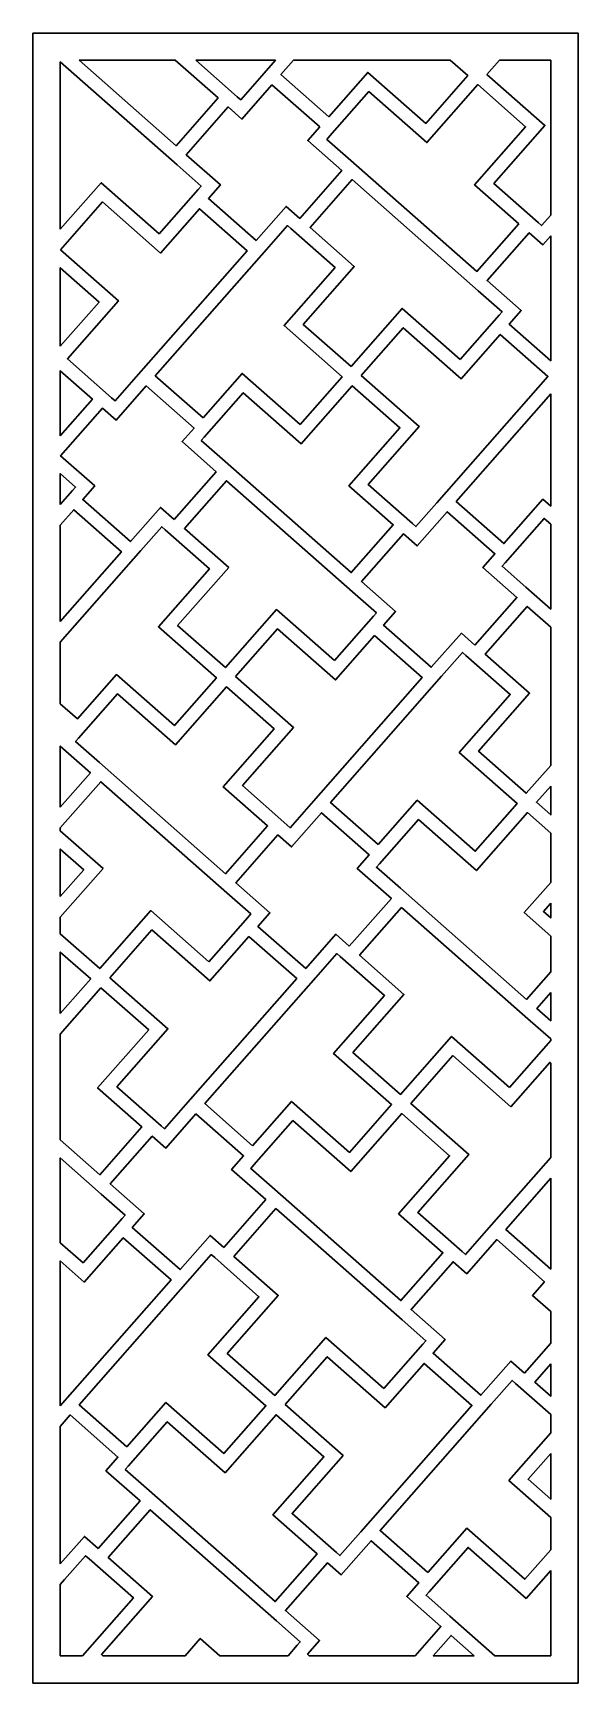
# Model space of a CAD drawing. Header units: centimetres. Extents: x 1.5 to 7.5, y -9 to 9.
import ezdxf

# ---------------------------------------------------------------- set-up
doc = ezdxf.new("R2010")
doc.units = ezdxf.units.CM
doc.header["$MEASUREMENT"] = 0
doc.layers.add('layer 1', color=7, linetype='Continuous')

msp = doc.modelspace()

# ---------------------------------------------------------------- linework, layer by layer
at = {"layer": 'layer 1', "color": 250, "lineweight": 30}
for points, knots in [([(1.50051, 9.00077), (1.50051, 9.00077), (1.66536, 9.00077), (1.66536, 9.00077), (1.66536, 9.00077), (1.66536, 9.00077), (3.28663, 9.00077), (3.28663, 9.00077), (3.28663, 9.00077), (3.28663, 9.00077), (3.48493, 9.00077), (3.48493, 9.00077), (3.48493, 9.00077), (3.48493, 9.00077), (4.40982, 9.00077), (4.40982, 9.00077), (4.40982, 9.00077), (4.40982, 9.00077), (4.60801, 9.00077), (4.60801, 9.00077), (4.60801, 9.00077), (5.55575, 9.00077), (6.5035, 9.00077), (7.45124, 9.00077), (7.45124, 9.00077), (7.45124, 3.00044), (7.45124, -2.99988), (7.45124, -9.0002), (7.45124, -9.0002), (7.45124, -9.0002), (6.88007, -9.0002), (6.88007, -9.0002), (6.88007, -9.0002), (6.88007, -9.0002), (6.65491, -9.0002), (6.65491, -9.0002), (6.65491, -9.0002), (6.65491, -9.0002), (5.60944, -9.0002), (5.60944, -9.0002), (5.60944, -9.0002), (5.60944, -9.0002), (5.379, -9.0002), (5.379, -9.0002), (5.379, -9.0002), (5.379, -9.0002), (5.34519, -9.0002), (5.34519, -9.0002), (5.34519, -9.0002), (5.34519, -9.0002), (5.14701, -9.0002), (5.14701, -9.0002), (5.14701, -9.0002), (5.14701, -9.0002), (4.8535, -9.0002), (4.8535, -9.0002), (4.8535, -9.0002), (4.8535, -9.0002), (4.62834, -9.0002), (4.62834, -9.0002), (4.62834, -9.0002), (4.62834, -9.0002), (4.22212, -9.0002), (4.22212, -9.0002), (4.22212, -9.0002), (4.22212, -9.0002), (4.02392, -9.0002), (4.02392, -9.0002), (4.02392, -9.0002), (4.02392, -9.0002), (3.87793, -9.0002), (3.87793, -9.0002), (3.87793, -9.0002), (3.87793, -9.0002), (3.65264, -9.0002), (3.65264, -9.0002), (3.65264, -9.0002), (3.65264, -9.0002), (3.09904, -9.0002), (3.09904, -9.0002), (3.09904, -9.0002), (3.09904, -9.0002), (2.90085, -9.0002), (2.90085, -9.0002), (2.90085, -9.0002), (2.90085, -9.0002), (2.60201, -9.0002), (2.60201, -9.0002), (2.60201, -9.0002), (2.60201, -9.0002), (2.37685, -9.0002), (2.37685, -9.0002), (2.37685, -9.0002), (2.37685, -9.0002), (1.50051, -9.0002), (1.50051, -9.0002), (1.50051, -9.0002), (1.50051, -3.07589), (1.50051, 2.84843), (1.50051, 8.77275), (1.50051, 8.77275), (1.50051, 8.77275), (1.50051, 8.94769), (1.50051, 8.94769), (1.50051, 8.94769), (1.50051, 8.94769), (1.50051, 9.00077), (1.50051, 9.00077)], [0, 0, 0, 0, 0.03571429, 0.03571429, 0.03571429, 0.03571429, 0.07142857, 0.07142857, 0.07142857, 0.07142857, 0.10714286, 0.10714286, 0.10714286, 0.10714286, 0.14285714, 0.14285714, 0.14285714, 0.14285714, 0.17857143, 0.17857143, 0.17857143, 0.17857143, 0.21428571, 0.21428571, 0.21428571, 0.21428571, 0.25, 0.25, 0.25, 0.25, 0.28571429, 0.28571429, 0.28571429, 0.28571429, 0.32142857, 0.32142857, 0.32142857, 0.32142857, 0.35714286, 0.35714286, 0.35714286, 0.35714286, 0.39285714, 0.39285714, 0.39285714, 0.39285714, 0.42857143, 0.42857143, 0.42857143, 0.42857143, 0.46428571, 0.46428571, 0.46428571, 0.46428571, 0.5, 0.5, 0.5, 0.5, 0.53571429, 0.53571429, 0.53571429, 0.53571429, 0.57142857, 0.57142857, 0.57142857, 0.57142857, 0.60714286, 0.60714286, 0.60714286, 0.60714286, 0.64285714, 0.64285714, 0.64285714, 0.64285714, 0.67857143, 0.67857143, 0.67857143, 0.67857143, 0.71428571, 0.71428571, 0.71428571, 0.71428571, 0.75, 0.75, 0.75, 0.75, 0.78571429, 0.78571429, 0.78571429, 0.78571429, 0.82142857, 0.82142857, 0.82142857, 0.82142857, 0.85714286, 0.85714286, 0.85714286, 0.85714286, 0.89285714, 0.89285714, 0.89285714, 0.89285714, 0.92857143, 0.92857143, 0.92857143, 0.92857143, 1, 1, 1, 1]), ([(1.79804, 6.85915), (1.79804, 6.85915), (2.24522, 7.36718), (2.24522, 7.36718), (2.24522, 7.36718), (2.24522, 7.36718), (2.24527, 7.36725), (2.24527, 7.36725), (2.24527, 7.36725), (2.24527, 7.36725), (2.87807, 6.81024), (2.87807, 6.81024), (2.87807, 6.81024), (2.87807, 6.81024), (3.30396, 7.29409), (3.30396, 7.29409), (3.30396, 7.29409), (3.30396, 7.29409), (3.33677, 7.33138), (3.33677, 7.33138), (3.33677, 7.33138), (3.33677, 7.33138), (3.07621, 7.56073), (3.07621, 7.56073), (3.07621, 7.56073), (3.07621, 7.56073), (1.79804, 8.6858), (1.79804, 8.6858), (1.79804, 8.6858), (1.79804, 8.6858), (1.79804, 6.85915), (1.79804, 6.85915)], [0, 0, 0, 0, 0.11111111, 0.11111111, 0.11111111, 0.11111111, 0.22222222, 0.22222222, 0.22222222, 0.22222222, 0.33333333, 0.33333333, 0.33333333, 0.33333333, 0.44444444, 0.44444444, 0.44444444, 0.44444444, 0.55555556, 0.55555556, 0.55555556, 0.55555556, 0.66666667, 0.66666667, 0.66666667, 0.66666667, 0.77777778, 0.77777778, 0.77777778, 0.77777778, 1, 1, 1, 1]), ([(2.00339, 8.70323), (2.00339, 8.70323), (3.06278, 7.77074), (3.06278, 7.77074), (3.06278, 7.77074), (3.06278, 7.77074), (3.52142, 8.29182), (3.52142, 8.29182), (3.52142, 8.29182), (3.52142, 8.29182), (3.05403, 8.70323), (3.05403, 8.70323), (3.05403, 8.70323), (3.05403, 8.70323), (2.00339, 8.70323), (2.00339, 8.70323)], [0, 0, 0, 0, 0.2, 0.2, 0.2, 0.2, 0.4, 0.4, 0.4, 0.4, 0.6, 0.6, 0.6, 0.6, 1, 1, 1, 1]), ([(3.27931, 8.70323), (3.27931, 8.70323), (3.73145, 8.30526), (3.73145, 8.30526), (3.73145, 8.30526), (3.73145, 8.30526), (3.73139, 8.30519), (3.73139, 8.30519), (3.73139, 8.30519), (3.73139, 8.30519), (3.76867, 8.27238), (3.76867, 8.27238), (3.76867, 8.27238), (3.76867, 8.27238), (3.99803, 8.53294), (3.99803, 8.53294), (3.99803, 8.53294), (3.99803, 8.53294), (4.14792, 8.70323), (4.14792, 8.70323), (4.14792, 8.70323), (4.14792, 8.70323), (3.27931, 8.70323), (3.27931, 8.70323)], [0, 0, 0, 0, 0.14285714, 0.14285714, 0.14285714, 0.14285714, 0.28571429, 0.28571429, 0.28571429, 0.28571429, 0.42857143, 0.42857143, 0.42857143, 0.42857143, 0.57142857, 0.57142857, 0.57142857, 0.57142857, 0.71428571, 0.71428571, 0.71428571, 0.71428571, 1, 1, 1, 1]), ([(4.34611, 8.70323), (4.34611, 8.70323), (4.20805, 8.54638), (4.20805, 8.54638), (4.20805, 8.54638), (4.20805, 8.54638), (4.72911, 8.08772), (4.72911, 8.08772), (4.72911, 8.08772), (4.72911, 8.08772), (5.15505, 8.57163), (5.15505, 8.57163), (5.15505, 8.57163), (5.15505, 8.57163), (5.15512, 8.57157), (5.15512, 8.57157), (5.15512, 8.57157), (5.15512, 8.57157), (5.78785, 8.01463), (5.78785, 8.01463), (5.78785, 8.01463), (5.78785, 8.01463), (6.24656, 8.53576), (6.24656, 8.53576), (6.24656, 8.53576), (6.24656, 8.53576), (6.05629, 8.70323), (6.05629, 8.70323), (6.05629, 8.70323), (6.05629, 8.70323), (4.34611, 8.70323), (4.34611, 8.70323)], [0, 0, 0, 0, 0.11111111, 0.11111111, 0.11111111, 0.11111111, 0.22222222, 0.22222222, 0.22222222, 0.22222222, 0.33333333, 0.33333333, 0.33333333, 0.33333333, 0.44444444, 0.44444444, 0.44444444, 0.44444444, 0.55555556, 0.55555556, 0.55555556, 0.55555556, 0.66666667, 0.66666667, 0.66666667, 0.66666667, 0.77777778, 0.77777778, 0.77777778, 0.77777778, 1, 1, 1, 1]), ([(6.59227, 8.70323), (6.59227, 8.70323), (6.45659, 8.54908), (6.45659, 8.54908), (6.45659, 8.54908), (6.45659, 8.54908), (7.08932, 7.99213), (7.08932, 7.99213), (7.08932, 7.99213), (7.08932, 7.99213), (7.08927, 7.99206), (7.08927, 7.99206), (7.08927, 7.99206), (7.08927, 7.99206), (7.08932, 7.992), (7.08932, 7.992), (7.08932, 7.992), (7.08932, 7.992), (6.53239, 7.35927), (6.53239, 7.35927), (6.53239, 7.35927), (6.53239, 7.35927), (7.01623, 6.93339), (7.01623, 6.93339), (7.01623, 6.93339), (7.01623, 6.93339), (7.01618, 6.93333), (7.01618, 6.93333), (7.01618, 6.93333), (7.01618, 6.93333), (7.05346, 6.90052), (7.05346, 6.90052), (7.05346, 6.90052), (7.05346, 6.90052), (7.1537, 7.0144), (7.1537, 7.0144), (7.1537, 7.0144), (7.1537, 7.0144), (7.1537, 8.70323), (7.1537, 8.70323), (7.1537, 8.70323), (7.1537, 8.70323), (6.59227, 8.70323), (6.59227, 8.70323)], [0, 0, 0, 0, 0.08333333, 0.08333333, 0.08333333, 0.08333333, 0.16666667, 0.16666667, 0.16666667, 0.16666667, 0.25, 0.25, 0.25, 0.25, 0.33333333, 0.33333333, 0.33333333, 0.33333333, 0.41666667, 0.41666667, 0.41666667, 0.41666667, 0.5, 0.5, 0.5, 0.5, 0.58333333, 0.58333333, 0.58333333, 0.58333333, 0.66666667, 0.66666667, 0.66666667, 0.66666667, 0.75, 0.75, 0.75, 0.75, 0.83333333, 0.83333333, 0.83333333, 0.83333333, 1, 1, 1, 1]), ([(4.63081, 7.97605), (4.63081, 7.97605), (4.10976, 8.43471), (4.10976, 8.43471), (4.10976, 8.43471), (4.10976, 8.43471), (3.78205, 8.0624), (3.78205, 8.0624), (3.78205, 8.0624), (3.78205, 8.0624), (3.6331, 8.19352), (3.6331, 8.19352), (3.6331, 8.19352), (3.6331, 8.19352), (3.17444, 7.67246), (3.17444, 7.67246), (3.17444, 7.67246), (3.17444, 7.67246), (3.54674, 7.34474), (3.54674, 7.34474), (3.54674, 7.34474), (3.54674, 7.34474), (3.41563, 7.19579), (3.41563, 7.19579), (3.41563, 7.19579), (3.41563, 7.19579), (3.93676, 6.73708), (3.93676, 6.73708), (3.93676, 6.73708), (3.93676, 6.73708), (4.26446, 7.10939), (4.26446, 7.10939), (4.26446, 7.10939), (4.26446, 7.10939), (4.41335, 6.97833), (4.41335, 6.97833), (4.41335, 6.97833), (4.41335, 6.97833), (4.87205, 7.49945), (4.87205, 7.49945), (4.87205, 7.49945), (4.87205, 7.49945), (4.49976, 7.82716), (4.49976, 7.82716), (4.49976, 7.82716), (4.49976, 7.82716), (4.63081, 7.97605), (4.63081, 7.97605)], [0, 0, 0, 0, 0.07692308, 0.07692308, 0.07692308, 0.07692308, 0.15384615, 0.15384615, 0.15384615, 0.15384615, 0.23076923, 0.23076923, 0.23076923, 0.23076923, 0.30769231, 0.30769231, 0.30769231, 0.30769231, 0.38461538, 0.38461538, 0.38461538, 0.38461538, 0.46153846, 0.46153846, 0.46153846, 0.46153846, 0.53846154, 0.53846154, 0.53846154, 0.53846154, 0.61538462, 0.61538462, 0.61538462, 0.61538462, 0.69230769, 0.69230769, 0.69230769, 0.69230769, 0.76923077, 0.76923077, 0.76923077, 0.76923077, 0.84615385, 0.84615385, 0.84615385, 0.84615385, 1, 1, 1, 1]), ([(6.8062, 6.91995), (6.8062, 6.91995), (6.32237, 7.34584), (6.32237, 7.34584), (6.32237, 7.34584), (6.32237, 7.34584), (6.32242, 7.34589), (6.32242, 7.34589), (6.32242, 7.34589), (6.32242, 7.34589), (6.32235, 7.34596), (6.32235, 7.34596), (6.32235, 7.34596), (6.32235, 7.34596), (6.8793, 7.9787), (6.8793, 7.9787), (6.8793, 7.9787), (6.8793, 7.9787), (6.35824, 8.43734), (6.35824, 8.43734), (6.35824, 8.43734), (6.35824, 8.43734), (5.80129, 7.80461), (5.80129, 7.80461), (5.80129, 7.80461), (5.80129, 7.80461), (5.80122, 7.80466), (5.80122, 7.80466), (5.80122, 7.80466), (5.80122, 7.80466), (5.16849, 8.36161), (5.16849, 8.36161), (5.16849, 8.36161), (5.16849, 8.36161), (4.74255, 7.87771), (4.74255, 7.87771), (4.74255, 7.87771), (4.74255, 7.87771), (4.74249, 7.87776), (4.74249, 7.87776), (4.74249, 7.87776), (4.74249, 7.87776), (4.70972, 7.84053), (4.70972, 7.84053), (4.70972, 7.84053), (4.70972, 7.84053), (4.97029, 7.61119), (4.97029, 7.61119), (4.97029, 7.61119), (4.97029, 7.61119), (6.34755, 6.39888), (6.34755, 6.39888), (6.34755, 6.39888), (6.34755, 6.39888), (6.8062, 6.91995), (6.8062, 6.91995)], [0, 0, 0, 0, 0.06666667, 0.06666667, 0.06666667, 0.06666667, 0.13333333, 0.13333333, 0.13333333, 0.13333333, 0.2, 0.2, 0.2, 0.2, 0.26666667, 0.26666667, 0.26666667, 0.26666667, 0.33333333, 0.33333333, 0.33333333, 0.33333333, 0.4, 0.4, 0.4, 0.4, 0.46666667, 0.46666667, 0.46666667, 0.46666667, 0.53333333, 0.53333333, 0.53333333, 0.53333333, 0.6, 0.6, 0.6, 0.6, 0.66666667, 0.66666667, 0.66666667, 0.66666667, 0.73333333, 0.73333333, 0.73333333, 0.73333333, 0.8, 0.8, 0.8, 0.8, 0.86666667, 0.86666667, 0.86666667, 0.86666667, 1, 1, 1, 1]), ([(6.16286, 5.43837), (6.16286, 5.43837), (5.53006, 5.99539), (5.53006, 5.99539), (5.53006, 5.99539), (5.53006, 5.99539), (5.52999, 5.99532), (5.52999, 5.99532), (5.52999, 5.99532), (5.52999, 5.99532), (4.97306, 5.36259), (4.97306, 5.36259), (4.97306, 5.36259), (4.97306, 5.36259), (4.45193, 5.8213), (4.45193, 5.8213), (4.45193, 5.8213), (4.45193, 5.8213), (5.00893, 6.4541), (5.00893, 6.4541), (5.00893, 6.4541), (5.00893, 6.4541), (4.52502, 6.88003), (4.52502, 6.88003), (4.52502, 6.88003), (4.52502, 6.88003), (4.98372, 7.40116), (4.98372, 7.40116), (4.98372, 7.40116), (4.98372, 7.40116), (6.36099, 6.18887), (6.36099, 6.18887), (6.36099, 6.18887), (6.36099, 6.18887), (6.62157, 5.95952), (6.62157, 5.95952), (6.62157, 5.95952), (6.62157, 5.95952), (6.58874, 5.92223), (6.58874, 5.92223), (6.58874, 5.92223), (6.58874, 5.92223), (6.16286, 5.43837), (6.16286, 5.43837)], [0, 0, 0, 0, 0.08333333, 0.08333333, 0.08333333, 0.08333333, 0.16666667, 0.16666667, 0.16666667, 0.16666667, 0.25, 0.25, 0.25, 0.25, 0.33333333, 0.33333333, 0.33333333, 0.33333333, 0.41666667, 0.41666667, 0.41666667, 0.41666667, 0.5, 0.5, 0.5, 0.5, 0.58333333, 0.58333333, 0.58333333, 0.58333333, 0.66666667, 0.66666667, 0.66666667, 0.66666667, 0.75, 0.75, 0.75, 0.75, 0.83333333, 0.83333333, 0.83333333, 0.83333333, 1, 1, 1, 1]), ([(1.79994, 6.63616), (1.79994, 6.63616), (2.43268, 6.07921), (2.43268, 6.07921), (2.43268, 6.07921), (2.43268, 6.07921), (2.43262, 6.07914), (2.43262, 6.07914), (2.43262, 6.07914), (2.43262, 6.07914), (2.43269, 6.07909), (2.43269, 6.07909), (2.43269, 6.07909), (2.43269, 6.07909), (1.87574, 5.44637), (1.87574, 5.44637), (1.87574, 5.44637), (1.87574, 5.44637), (2.35957, 5.02047), (2.35957, 5.02047), (2.35957, 5.02047), (2.35957, 5.02047), (2.35952, 5.0204), (2.35952, 5.0204), (2.35952, 5.0204), (2.35952, 5.0204), (2.39682, 4.98759), (2.39682, 4.98759), (2.39682, 4.98759), (2.39682, 4.98759), (2.62616, 5.24815), (2.62616, 5.24815), (2.62616, 5.24815), (2.62616, 5.24815), (3.83846, 6.62542), (3.83846, 6.62542), (3.83846, 6.62542), (3.83846, 6.62542), (3.31734, 7.08412), (3.31734, 7.08412), (3.31734, 7.08412), (3.31734, 7.08412), (2.89145, 6.60028), (2.89145, 6.60028), (2.89145, 6.60028), (2.89145, 6.60028), (2.89139, 6.60021), (2.89139, 6.60021), (2.89139, 6.60021), (2.89139, 6.60021), (2.25859, 7.15722), (2.25859, 7.15722), (2.25859, 7.15722), (2.25859, 7.15722), (1.79994, 6.63616), (1.79994, 6.63616)], [0, 0, 0, 0, 0.06666667, 0.06666667, 0.06666667, 0.06666667, 0.13333333, 0.13333333, 0.13333333, 0.13333333, 0.2, 0.2, 0.2, 0.2, 0.26666667, 0.26666667, 0.26666667, 0.26666667, 0.33333333, 0.33333333, 0.33333333, 0.33333333, 0.4, 0.4, 0.4, 0.4, 0.46666667, 0.46666667, 0.46666667, 0.46666667, 0.53333333, 0.53333333, 0.53333333, 0.53333333, 0.6, 0.6, 0.6, 0.6, 0.66666667, 0.66666667, 0.66666667, 0.66666667, 0.73333333, 0.73333333, 0.73333333, 0.73333333, 0.8, 0.8, 0.8, 0.8, 0.86666667, 0.86666667, 0.86666667, 0.86666667, 1, 1, 1, 1]), ([(3.35726, 4.80294), (3.35726, 4.80294), (3.78319, 5.28684), (3.78319, 5.28684), (3.78319, 5.28684), (3.78319, 5.28684), (3.78325, 5.28679), (3.78325, 5.28679), (3.78325, 5.28679), (3.78325, 5.28679), (4.41599, 4.72984), (4.41599, 4.72984), (4.41599, 4.72984), (4.41599, 4.72984), (4.8747, 5.25098), (4.8747, 5.25098), (4.8747, 5.25098), (4.8747, 5.25098), (4.24196, 5.80791), (4.24196, 5.80791), (4.24196, 5.80791), (4.24196, 5.80791), (4.79896, 6.44071), (4.79896, 6.44071), (4.79896, 6.44071), (4.79896, 6.44071), (4.31505, 6.86666), (4.31505, 6.86666), (4.31505, 6.86666), (4.31505, 6.86666), (4.27783, 6.89942), (4.27783, 6.89942), (4.27783, 6.89942), (4.27783, 6.89942), (4.04848, 6.63886), (4.04848, 6.63886), (4.04848, 6.63886), (4.04848, 6.63886), (2.83618, 5.26159), (2.83618, 5.26159), (2.83618, 5.26159), (2.83618, 5.26159), (3.35726, 4.80294), (3.35726, 4.80294)], [0, 0, 0, 0, 0.08333333, 0.08333333, 0.08333333, 0.08333333, 0.16666667, 0.16666667, 0.16666667, 0.16666667, 0.25, 0.25, 0.25, 0.25, 0.33333333, 0.33333333, 0.33333333, 0.33333333, 0.41666667, 0.41666667, 0.41666667, 0.41666667, 0.5, 0.5, 0.5, 0.5, 0.58333333, 0.58333333, 0.58333333, 0.58333333, 0.66666667, 0.66666667, 0.66666667, 0.66666667, 0.75, 0.75, 0.75, 0.75, 0.83333333, 0.83333333, 0.83333333, 0.83333333, 1, 1, 1, 1]), ([(7.1537, 6.78923), (7.1537, 6.78923), (7.06684, 6.69054), (7.06684, 6.69054), (7.06684, 6.69054), (7.06684, 6.69054), (6.91788, 6.82166), (6.91788, 6.82166), (6.91788, 6.82166), (6.91788, 6.82166), (6.45923, 6.3006), (6.45923, 6.3006), (6.45923, 6.3006), (6.45923, 6.3006), (6.83153, 5.97289), (6.83153, 5.97289), (6.83153, 5.97289), (6.83153, 5.97289), (6.70042, 5.82392), (6.70042, 5.82392), (6.70042, 5.82392), (6.70042, 5.82392), (7.1537, 5.42494), (7.1537, 5.42494), (7.1537, 5.42494), (7.1537, 5.42494), (7.1537, 6.78923), (7.1537, 6.78923)], [0, 0, 0, 0, 0.125, 0.125, 0.125, 0.125, 0.25, 0.25, 0.25, 0.25, 0.375, 0.375, 0.375, 0.375, 0.5, 0.5, 0.5, 0.5, 0.625, 0.625, 0.625, 0.625, 0.75, 0.75, 0.75, 0.75, 1, 1, 1, 1]), ([(1.79804, 5.58338), (1.79804, 5.58338), (2.22266, 6.06577), (2.22266, 6.06577), (2.22266, 6.06577), (2.22266, 6.06577), (1.79804, 6.43953), (1.79804, 6.43953), (1.79804, 6.43953), (1.79804, 6.43953), (1.79804, 5.58338), (1.79804, 5.58338)], [0, 0, 0, 0, 0.25, 0.25, 0.25, 0.25, 0.5, 0.5, 0.5, 0.5, 1, 1, 1, 1]), ([(5.08473, 5.2643), (5.08473, 5.2643), (5.71746, 4.70735), (5.71746, 4.70735), (5.71746, 4.70735), (5.71746, 4.70735), (5.71741, 4.70728), (5.71741, 4.70728), (5.71741, 4.70728), (5.71741, 4.70728), (5.71747, 4.70722), (5.71747, 4.70722), (5.71747, 4.70722), (5.71747, 4.70722), (5.16052, 4.07449), (5.16052, 4.07449), (5.16052, 4.07449), (5.16052, 4.07449), (5.64436, 3.6486), (5.64436, 3.6486), (5.64436, 3.6486), (5.64436, 3.6486), (5.64431, 3.64854), (5.64431, 3.64854), (5.64431, 3.64854), (5.64431, 3.64854), (5.68159, 3.61572), (5.68159, 3.61572), (5.68159, 3.61572), (5.68159, 3.61572), (5.91095, 3.87629), (5.91095, 3.87629), (5.91095, 3.87629), (5.91095, 3.87629), (7.12325, 5.25355), (7.12325, 5.25355), (7.12325, 5.25355), (7.12325, 5.25355), (6.60211, 5.71225), (6.60211, 5.71225), (6.60211, 5.71225), (6.60211, 5.71225), (6.17623, 5.22842), (6.17623, 5.22842), (6.17623, 5.22842), (6.17623, 5.22842), (6.17618, 5.22836), (6.17618, 5.22836), (6.17618, 5.22836), (6.17618, 5.22836), (5.54338, 5.78535), (5.54338, 5.78535), (5.54338, 5.78535), (5.54338, 5.78535), (5.08473, 5.2643), (5.08473, 5.2643)], [0, 0, 0, 0, 0.06666667, 0.06666667, 0.06666667, 0.06666667, 0.13333333, 0.13333333, 0.13333333, 0.13333333, 0.2, 0.2, 0.2, 0.2, 0.26666667, 0.26666667, 0.26666667, 0.26666667, 0.33333333, 0.33333333, 0.33333333, 0.33333333, 0.4, 0.4, 0.4, 0.4, 0.46666667, 0.46666667, 0.46666667, 0.46666667, 0.53333333, 0.53333333, 0.53333333, 0.53333333, 0.6, 0.6, 0.6, 0.6, 0.66666667, 0.66666667, 0.66666667, 0.66666667, 0.73333333, 0.73333333, 0.73333333, 0.73333333, 0.8, 0.8, 0.8, 0.8, 0.86666667, 0.86666667, 0.86666667, 0.86666667, 1, 1, 1, 1]), ([(1.79804, 4.60768), (1.79804, 4.60768), (2.14957, 5.00704), (2.14957, 5.00704), (2.14957, 5.00704), (2.14957, 5.00704), (1.79804, 5.31644), (1.79804, 5.31644), (1.79804, 5.31644), (1.79804, 5.31644), (1.79804, 4.60768), (1.79804, 4.60768)], [0, 0, 0, 0, 0.25, 0.25, 0.25, 0.25, 0.5, 0.5, 0.5, 0.5, 1, 1, 1, 1]), ([(3.04149, 3.69355), (3.04149, 3.69355), (3.5002, 4.21467), (3.5002, 4.21467), (3.5002, 4.21467), (3.5002, 4.21467), (3.12791, 4.54237), (3.12791, 4.54237), (3.12791, 4.54237), (3.12791, 4.54237), (3.25896, 4.69126), (3.25896, 4.69126), (3.25896, 4.69126), (3.25896, 4.69126), (2.7379, 5.14992), (2.7379, 5.14992), (2.7379, 5.14992), (2.7379, 5.14992), (2.41019, 4.77762), (2.41019, 4.77762), (2.41019, 4.77762), (2.41019, 4.77762), (2.26123, 4.90873), (2.26123, 4.90873), (2.26123, 4.90873), (2.26123, 4.90873), (1.80257, 4.38767), (1.80257, 4.38767), (1.80257, 4.38767), (1.80257, 4.38767), (2.17488, 4.05996), (2.17488, 4.05996), (2.17488, 4.05996), (2.17488, 4.05996), (2.04377, 3.91101), (2.04377, 3.91101), (2.04377, 3.91101), (2.04377, 3.91101), (2.5649, 3.45231), (2.5649, 3.45231), (2.5649, 3.45231), (2.5649, 3.45231), (2.8926, 3.8246), (2.8926, 3.8246), (2.8926, 3.8246), (2.8926, 3.8246), (3.04149, 3.69355), (3.04149, 3.69355)], [0, 0, 0, 0, 0.07692308, 0.07692308, 0.07692308, 0.07692308, 0.15384615, 0.15384615, 0.15384615, 0.15384615, 0.23076923, 0.23076923, 0.23076923, 0.23076923, 0.30769231, 0.30769231, 0.30769231, 0.30769231, 0.38461538, 0.38461538, 0.38461538, 0.38461538, 0.46153846, 0.46153846, 0.46153846, 0.46153846, 0.53846154, 0.53846154, 0.53846154, 0.53846154, 0.61538462, 0.61538462, 0.61538462, 0.61538462, 0.69230769, 0.69230769, 0.69230769, 0.69230769, 0.76923077, 0.76923077, 0.76923077, 0.76923077, 0.84615385, 0.84615385, 0.84615385, 0.84615385, 1, 1, 1, 1]), ([(3.59842, 4.3264), (3.59842, 4.3264), (4.9757, 3.11409), (4.9757, 3.11409), (4.9757, 3.11409), (4.9757, 3.11409), (5.43435, 3.63517), (5.43435, 3.63517), (5.43435, 3.63517), (5.43435, 3.63517), (4.9505, 4.06105), (4.9505, 4.06105), (4.9505, 4.06105), (4.9505, 4.06105), (4.95057, 4.06112), (4.95057, 4.06112), (4.95057, 4.06112), (4.95057, 4.06112), (4.9505, 4.06117), (4.9505, 4.06117), (4.9505, 4.06117), (4.9505, 4.06117), (5.50744, 4.69391), (5.50744, 4.69391), (5.50744, 4.69391), (5.50744, 4.69391), (4.98637, 5.15255), (4.98637, 5.15255), (4.98637, 5.15255), (4.98637, 5.15255), (4.42944, 4.51983), (4.42944, 4.51983), (4.42944, 4.51983), (4.42944, 4.51983), (4.42937, 4.51988), (4.42937, 4.51988), (4.42937, 4.51988), (4.42937, 4.51988), (3.79663, 5.07683), (3.79663, 5.07683), (3.79663, 5.07683), (3.79663, 5.07683), (3.37069, 4.59292), (3.37069, 4.59292), (3.37069, 4.59292), (3.37069, 4.59292), (3.37063, 4.59298), (3.37063, 4.59298), (3.37063, 4.59298), (3.37063, 4.59298), (3.33786, 4.55575), (3.33786, 4.55575), (3.33786, 4.55575), (3.33786, 4.55575), (3.59842, 4.3264), (3.59842, 4.3264)], [0, 0, 0, 0, 0.06666667, 0.06666667, 0.06666667, 0.06666667, 0.13333333, 0.13333333, 0.13333333, 0.13333333, 0.2, 0.2, 0.2, 0.2, 0.26666667, 0.26666667, 0.26666667, 0.26666667, 0.33333333, 0.33333333, 0.33333333, 0.33333333, 0.4, 0.4, 0.4, 0.4, 0.46666667, 0.46666667, 0.46666667, 0.46666667, 0.53333333, 0.53333333, 0.53333333, 0.53333333, 0.6, 0.6, 0.6, 0.6, 0.66666667, 0.66666667, 0.66666667, 0.66666667, 0.73333333, 0.73333333, 0.73333333, 0.73333333, 0.8, 0.8, 0.8, 0.8, 0.86666667, 0.86666667, 0.86666667, 0.86666667, 1, 1, 1, 1]), ([(7.1537, 5.06299), (7.1537, 5.06299), (6.12096, 3.88973), (6.12096, 3.88973), (6.12096, 3.88973), (6.12096, 3.88973), (6.64203, 3.43107), (6.64203, 3.43107), (6.64203, 3.43107), (6.64203, 3.43107), (7.06797, 3.91498), (7.06797, 3.91498), (7.06797, 3.91498), (7.06797, 3.91498), (7.06804, 3.91492), (7.06804, 3.91492), (7.06804, 3.91492), (7.06804, 3.91492), (7.1537, 3.83952), (7.1537, 3.83952), (7.1537, 3.83952), (7.1537, 3.83952), (7.1537, 5.06299), (7.1537, 5.06299)], [0, 0, 0, 0, 0.14285714, 0.14285714, 0.14285714, 0.14285714, 0.28571429, 0.28571429, 0.28571429, 0.28571429, 0.42857143, 0.42857143, 0.42857143, 0.42857143, 0.57142857, 0.57142857, 0.57142857, 0.57142857, 0.71428571, 0.71428571, 0.71428571, 0.71428571, 1, 1, 1, 1]), ([(1.79804, 3.85701), (1.79804, 3.85701), (1.93209, 4.00931), (1.93209, 4.00931), (1.93209, 4.00931), (1.93209, 4.00931), (1.96492, 4.04659), (1.96492, 4.04659), (1.96492, 4.04659), (1.96492, 4.04659), (1.79804, 4.19348), (1.79804, 4.19348), (1.79804, 4.19348), (1.79804, 4.19348), (1.79804, 3.85701), (1.79804, 3.85701)], [0, 0, 0, 0, 0.2, 0.2, 0.2, 0.2, 0.4, 0.4, 0.4, 0.4, 0.6, 0.6, 0.6, 0.6, 1, 1, 1, 1]), ([(4.79099, 2.1536), (4.79099, 2.1536), (4.15819, 2.7106), (4.15819, 2.7106), (4.15819, 2.7106), (4.15819, 2.7106), (4.15814, 2.71054), (4.15814, 2.71054), (4.15814, 2.71054), (4.15814, 2.71054), (3.60119, 2.07779), (3.60119, 2.07779), (3.60119, 2.07779), (3.60119, 2.07779), (3.08007, 2.53651), (3.08007, 2.53651), (3.08007, 2.53651), (3.08007, 2.53651), (3.63707, 3.1693), (3.63707, 3.1693), (3.63707, 3.1693), (3.63707, 3.1693), (3.15315, 3.59525), (3.15315, 3.59525), (3.15315, 3.59525), (3.15315, 3.59525), (3.61187, 4.11637), (3.61187, 4.11637), (3.61187, 4.11637), (3.61187, 4.11637), (4.98914, 2.90408), (4.98914, 2.90408), (4.98914, 2.90408), (4.98914, 2.90408), (5.2497, 2.67473), (5.2497, 2.67473), (5.2497, 2.67473), (5.2497, 2.67473), (5.21688, 2.63744), (5.21688, 2.63744), (5.21688, 2.63744), (5.21688, 2.63744), (4.79099, 2.1536), (4.79099, 2.1536)], [0, 0, 0, 0, 0.08333333, 0.08333333, 0.08333333, 0.08333333, 0.16666667, 0.16666667, 0.16666667, 0.16666667, 0.25, 0.25, 0.25, 0.25, 0.33333333, 0.33333333, 0.33333333, 0.33333333, 0.41666667, 0.41666667, 0.41666667, 0.41666667, 0.5, 0.5, 0.5, 0.5, 0.58333333, 0.58333333, 0.58333333, 0.58333333, 0.66666667, 0.66666667, 0.66666667, 0.66666667, 0.75, 0.75, 0.75, 0.75, 0.83333333, 0.83333333, 0.83333333, 0.83333333, 1, 1, 1, 1]), ([(1.79804, 2.5811), (1.79804, 2.5811), (2.46659, 3.34063), (2.46659, 3.34063), (2.46659, 3.34063), (2.46659, 3.34063), (1.94548, 3.79934), (1.94548, 3.79934), (1.94548, 3.79934), (1.94548, 3.79934), (1.79804, 3.63185), (1.79804, 3.63185), (1.79804, 3.63185), (1.79804, 3.63185), (1.79804, 2.5811), (1.79804, 2.5811)], [0, 0, 0, 0, 0.2, 0.2, 0.2, 0.2, 0.4, 0.4, 0.4, 0.4, 0.6, 0.6, 0.6, 0.6, 1, 1, 1, 1]), ([(1.79804, 1.68306), (1.79804, 1.68306), (1.98539, 1.51815), (1.98539, 1.51815), (1.98539, 1.51815), (1.98539, 1.51815), (2.41133, 2.00206), (2.41133, 2.00206), (2.41133, 2.00206), (2.41133, 2.00206), (2.41139, 2.002), (2.41139, 2.002), (2.41139, 2.002), (2.41139, 2.002), (3.04413, 1.44506), (3.04413, 1.44506), (3.04413, 1.44506), (3.04413, 1.44506), (3.50284, 1.96618), (3.50284, 1.96618), (3.50284, 1.96618), (3.50284, 1.96618), (2.87009, 2.52313), (2.87009, 2.52313), (2.87009, 2.52313), (2.87009, 2.52313), (3.4271, 3.15593), (3.4271, 3.15593), (3.4271, 3.15593), (3.4271, 3.15593), (2.94319, 3.58187), (2.94319, 3.58187), (2.94319, 3.58187), (2.94319, 3.58187), (2.90597, 3.61463), (2.90597, 3.61463), (2.90597, 3.61463), (2.90597, 3.61463), (2.67662, 3.35407), (2.67662, 3.35407), (2.67662, 3.35407), (2.67662, 3.35407), (1.79804, 2.35593), (1.79804, 2.35593), (1.79804, 2.35593), (1.79804, 2.35593), (1.79804, 1.68306), (1.79804, 1.68306)], [0, 0, 0, 0, 0.07692308, 0.07692308, 0.07692308, 0.07692308, 0.15384615, 0.15384615, 0.15384615, 0.15384615, 0.23076923, 0.23076923, 0.23076923, 0.23076923, 0.30769231, 0.30769231, 0.30769231, 0.30769231, 0.38461538, 0.38461538, 0.38461538, 0.38461538, 0.46153846, 0.46153846, 0.46153846, 0.46153846, 0.53846154, 0.53846154, 0.53846154, 0.53846154, 0.61538462, 0.61538462, 0.61538462, 0.61538462, 0.69230769, 0.69230769, 0.69230769, 0.69230769, 0.76923077, 0.76923077, 0.76923077, 0.76923077, 0.84615385, 0.84615385, 0.84615385, 0.84615385, 1, 1, 1, 1]), ([(6.32628, 2.32168), (6.32628, 2.32168), (6.78498, 2.8428), (6.78498, 2.8428), (6.78498, 2.8428), (6.78498, 2.8428), (6.41269, 3.17051), (6.41269, 3.17051), (6.41269, 3.17051), (6.41269, 3.17051), (6.54374, 3.3194), (6.54374, 3.3194), (6.54374, 3.3194), (6.54374, 3.3194), (6.02268, 3.77806), (6.02268, 3.77806), (6.02268, 3.77806), (6.02268, 3.77806), (5.69498, 3.40576), (5.69498, 3.40576), (5.69498, 3.40576), (5.69498, 3.40576), (5.54601, 3.53687), (5.54601, 3.53687), (5.54601, 3.53687), (5.54601, 3.53687), (5.08737, 3.01581), (5.08737, 3.01581), (5.08737, 3.01581), (5.08737, 3.01581), (5.45967, 2.6881), (5.45967, 2.6881), (5.45967, 2.6881), (5.45967, 2.6881), (5.32855, 2.53915), (5.32855, 2.53915), (5.32855, 2.53915), (5.32855, 2.53915), (5.84967, 2.08044), (5.84967, 2.08044), (5.84967, 2.08044), (5.84967, 2.08044), (6.17738, 2.45274), (6.17738, 2.45274), (6.17738, 2.45274), (6.17738, 2.45274), (6.32628, 2.32168), (6.32628, 2.32168)], [0, 0, 0, 0, 0.07692308, 0.07692308, 0.07692308, 0.07692308, 0.15384615, 0.15384615, 0.15384615, 0.15384615, 0.23076923, 0.23076923, 0.23076923, 0.23076923, 0.30769231, 0.30769231, 0.30769231, 0.30769231, 0.38461538, 0.38461538, 0.38461538, 0.38461538, 0.46153846, 0.46153846, 0.46153846, 0.46153846, 0.53846154, 0.53846154, 0.53846154, 0.53846154, 0.61538462, 0.61538462, 0.61538462, 0.61538462, 0.69230769, 0.69230769, 0.69230769, 0.69230769, 0.76923077, 0.76923077, 0.76923077, 0.76923077, 0.84615385, 0.84615385, 0.84615385, 0.84615385, 1, 1, 1, 1]), ([(7.1537, 3.64133), (7.1537, 3.64133), (7.08141, 3.70496), (7.08141, 3.70496), (7.08141, 3.70496), (7.08141, 3.70496), (6.65547, 3.22106), (6.65547, 3.22106), (6.65547, 3.22106), (6.65547, 3.22106), (6.65542, 3.22111), (6.65542, 3.22111), (6.65542, 3.22111), (6.65542, 3.22111), (6.62264, 3.18389), (6.62264, 3.18389), (6.62264, 3.18389), (6.62264, 3.18389), (6.88321, 2.95454), (6.88321, 2.95454), (6.88321, 2.95454), (6.88321, 2.95454), (7.1537, 2.71644), (7.1537, 2.71644), (7.1537, 2.71644), (7.1537, 2.71644), (7.1537, 3.64133), (7.1537, 3.64133)], [0, 0, 0, 0, 0.125, 0.125, 0.125, 0.125, 0.25, 0.25, 0.25, 0.25, 0.375, 0.375, 0.375, 0.375, 0.5, 0.5, 0.5, 0.5, 0.625, 0.625, 0.625, 0.625, 0.75, 0.75, 0.75, 0.75, 1, 1, 1, 1]), ([(7.1537, 2.51825), (7.1537, 2.51825), (6.89665, 2.74451), (6.89665, 2.74451), (6.89665, 2.74451), (6.89665, 2.74451), (6.43794, 2.22339), (6.43794, 2.22339), (6.43794, 2.22339), (6.43794, 2.22339), (6.92185, 1.79745), (6.92185, 1.79745), (6.92185, 1.79745), (6.92185, 1.79745), (6.36485, 1.16464), (6.36485, 1.16464), (6.36485, 1.16464), (6.36485, 1.16464), (6.88598, 0.70593), (6.88598, 0.70593), (6.88598, 0.70593), (6.88598, 0.70593), (7.1537, 1.01009), (7.1537, 1.01009), (7.1537, 1.01009), (7.1537, 1.01009), (7.1537, 2.51825), (7.1537, 2.51825)], [0, 0, 0, 0, 0.125, 0.125, 0.125, 0.125, 0.25, 0.25, 0.25, 0.25, 0.375, 0.375, 0.375, 0.375, 0.5, 0.5, 0.5, 0.5, 0.625, 0.625, 0.625, 0.625, 0.75, 0.75, 0.75, 0.75, 1, 1, 1, 1]), ([(3.71287, 1.97951), (3.71287, 1.97951), (4.34559, 1.42256), (4.34559, 1.42256), (4.34559, 1.42256), (4.34559, 1.42256), (4.34554, 1.4225), (4.34554, 1.4225), (4.34554, 1.4225), (4.34554, 1.4225), (4.34561, 1.42245), (4.34561, 1.42245), (4.34561, 1.42245), (4.34561, 1.42245), (3.78866, 0.78971), (3.78866, 0.78971), (3.78866, 0.78971), (3.78866, 0.78971), (4.27251, 0.36382), (4.27251, 0.36382), (4.27251, 0.36382), (4.27251, 0.36382), (4.27245, 0.36376), (4.27245, 0.36376), (4.27245, 0.36376), (4.27245, 0.36376), (4.30974, 0.33094), (4.30974, 0.33094), (4.30974, 0.33094), (4.30974, 0.33094), (4.53909, 0.59151), (4.53909, 0.59151), (4.53909, 0.59151), (4.53909, 0.59151), (5.75138, 1.96877), (5.75138, 1.96877), (5.75138, 1.96877), (5.75138, 1.96877), (5.23026, 2.42748), (5.23026, 2.42748), (5.23026, 2.42748), (5.23026, 2.42748), (4.80437, 1.94363), (4.80437, 1.94363), (4.80437, 1.94363), (4.80437, 1.94363), (4.80431, 1.94357), (4.80431, 1.94357), (4.80431, 1.94357), (4.80431, 1.94357), (4.17151, 2.50057), (4.17151, 2.50057), (4.17151, 2.50057), (4.17151, 2.50057), (3.71287, 1.97951), (3.71287, 1.97951)], [0, 0, 0, 0, 0.06666667, 0.06666667, 0.06666667, 0.06666667, 0.13333333, 0.13333333, 0.13333333, 0.13333333, 0.2, 0.2, 0.2, 0.2, 0.26666667, 0.26666667, 0.26666667, 0.26666667, 0.33333333, 0.33333333, 0.33333333, 0.33333333, 0.4, 0.4, 0.4, 0.4, 0.46666667, 0.46666667, 0.46666667, 0.46666667, 0.53333333, 0.53333333, 0.53333333, 0.53333333, 0.6, 0.6, 0.6, 0.6, 0.66666667, 0.66666667, 0.66666667, 0.66666667, 0.73333333, 0.73333333, 0.73333333, 0.73333333, 0.8, 0.8, 0.8, 0.8, 0.86666667, 0.86666667, 0.86666667, 0.86666667, 1, 1, 1, 1]), ([(5.27018, 0.14629), (5.27018, 0.14629), (5.69612, 0.63019), (5.69612, 0.63019), (5.69612, 0.63019), (5.69612, 0.63019), (5.69618, 0.63014), (5.69618, 0.63014), (5.69618, 0.63014), (5.69618, 0.63014), (6.32892, 0.0732), (6.32892, 0.0732), (6.32892, 0.0732), (6.32892, 0.0732), (6.78761, 0.59433), (6.78761, 0.59433), (6.78761, 0.59433), (6.78761, 0.59433), (6.15488, 1.15127), (6.15488, 1.15127), (6.15488, 1.15127), (6.15488, 1.15127), (6.71189, 1.78406), (6.71189, 1.78406), (6.71189, 1.78406), (6.71189, 1.78406), (6.22798, 2.21001), (6.22798, 2.21001), (6.22798, 2.21001), (6.22798, 2.21001), (6.19075, 2.24278), (6.19075, 2.24278), (6.19075, 2.24278), (6.19075, 2.24278), (5.9614, 1.98222), (5.9614, 1.98222), (5.9614, 1.98222), (5.9614, 1.98222), (4.74911, 0.60494), (4.74911, 0.60494), (4.74911, 0.60494), (4.74911, 0.60494), (5.27018, 0.14629), (5.27018, 0.14629)], [0, 0, 0, 0, 0.08333333, 0.08333333, 0.08333333, 0.08333333, 0.16666667, 0.16666667, 0.16666667, 0.16666667, 0.25, 0.25, 0.25, 0.25, 0.33333333, 0.33333333, 0.33333333, 0.33333333, 0.41666667, 0.41666667, 0.41666667, 0.41666667, 0.5, 0.5, 0.5, 0.5, 0.58333333, 0.58333333, 0.58333333, 0.58333333, 0.66666667, 0.66666667, 0.66666667, 0.66666667, 0.75, 0.75, 0.75, 0.75, 0.83333333, 0.83333333, 0.83333333, 0.83333333, 1, 1, 1, 1]), ([(2.22657, 1.04161), (2.22657, 1.04161), (3.60383, -0.17067), (3.60383, -0.17067), (3.60383, -0.17067), (3.60383, -0.17067), (4.06249, 0.35038), (4.06249, 0.35038), (4.06249, 0.35038), (4.06249, 0.35038), (3.57865, 0.77627), (3.57865, 0.77627), (3.57865, 0.77627), (3.57865, 0.77627), (3.57869, 0.77633), (3.57869, 0.77633), (3.57869, 0.77633), (3.57869, 0.77633), (3.57863, 0.77639), (3.57863, 0.77639), (3.57863, 0.77639), (3.57863, 0.77639), (4.13558, 1.40912), (4.13558, 1.40912), (4.13558, 1.40912), (4.13558, 1.40912), (3.61452, 1.86778), (3.61452, 1.86778), (3.61452, 1.86778), (3.61452, 1.86778), (3.05757, 1.23504), (3.05757, 1.23504), (3.05757, 1.23504), (3.05757, 1.23504), (3.05749, 1.23509), (3.05749, 1.23509), (3.05749, 1.23509), (3.05749, 1.23509), (2.42477, 1.79204), (2.42477, 1.79204), (2.42477, 1.79204), (2.42477, 1.79204), (1.99882, 1.30813), (1.99882, 1.30813), (1.99882, 1.30813), (1.99882, 1.30813), (1.99876, 1.30819), (1.99876, 1.30819), (1.99876, 1.30819), (1.99876, 1.30819), (1.96599, 1.27096), (1.96599, 1.27096), (1.96599, 1.27096), (1.96599, 1.27096), (2.22657, 1.04161), (2.22657, 1.04161)], [0, 0, 0, 0, 0.06666667, 0.06666667, 0.06666667, 0.06666667, 0.13333333, 0.13333333, 0.13333333, 0.13333333, 0.2, 0.2, 0.2, 0.2, 0.26666667, 0.26666667, 0.26666667, 0.26666667, 0.33333333, 0.33333333, 0.33333333, 0.33333333, 0.4, 0.4, 0.4, 0.4, 0.46666667, 0.46666667, 0.46666667, 0.46666667, 0.53333333, 0.53333333, 0.53333333, 0.53333333, 0.6, 0.6, 0.6, 0.6, 0.66666667, 0.66666667, 0.66666667, 0.66666667, 0.73333333, 0.73333333, 0.73333333, 0.73333333, 0.8, 0.8, 0.8, 0.8, 0.86666667, 0.86666667, 0.86666667, 0.86666667, 1, 1, 1, 1]), ([(1.79804, 0.55465), (1.79804, 0.55465), (2.12834, 0.92988), (2.12834, 0.92988), (2.12834, 0.92988), (2.12834, 0.92988), (1.79804, 1.22062), (1.79804, 1.22062), (1.79804, 1.22062), (1.79804, 1.22062), (1.79804, 0.55465), (1.79804, 0.55465)], [0, 0, 0, 0, 0.25, 0.25, 0.25, 0.25, 0.5, 0.5, 0.5, 0.5, 1, 1, 1, 1]), ([(3.41913, -1.13119), (3.41913, -1.13119), (2.78633, -0.57418), (2.78633, -0.57418), (2.78633, -0.57418), (2.78633, -0.57418), (2.78627, -0.57424), (2.78627, -0.57424), (2.78627, -0.57424), (2.78627, -0.57424), (2.22932, -1.20698), (2.22932, -1.20698), (2.22932, -1.20698), (2.22932, -1.20698), (1.79804, -0.82736), (1.79804, -0.82736), (1.79804, -0.82736), (1.79804, -0.82736), (1.79804, -0.64621), (1.79804, -0.64621), (1.79804, -0.64621), (1.79804, -0.64621), (2.26521, -0.11548), (2.26521, -0.11548), (2.26521, -0.11548), (2.26521, -0.11548), (1.79804, 0.29572), (1.79804, 0.29572), (1.79804, 0.29572), (1.79804, 0.29572), (1.79804, 0.3295), (1.79804, 0.3295), (1.79804, 0.3295), (1.79804, 0.3295), (2.24, 0.83159), (2.24, 0.83159), (2.24, 0.83159), (2.24, 0.83159), (3.61727, -0.38071), (3.61727, -0.38071), (3.61727, -0.38071), (3.61727, -0.38071), (3.87783, -0.61005), (3.87783, -0.61005), (3.87783, -0.61005), (3.87783, -0.61005), (3.84501, -0.64734), (3.84501, -0.64734), (3.84501, -0.64734), (3.84501, -0.64734), (3.41913, -1.13119), (3.41913, -1.13119)], [0, 0, 0, 0, 0.07142857, 0.07142857, 0.07142857, 0.07142857, 0.14285714, 0.14285714, 0.14285714, 0.14285714, 0.21428571, 0.21428571, 0.21428571, 0.21428571, 0.28571429, 0.28571429, 0.28571429, 0.28571429, 0.35714286, 0.35714286, 0.35714286, 0.35714286, 0.42857143, 0.42857143, 0.42857143, 0.42857143, 0.5, 0.5, 0.5, 0.5, 0.57142857, 0.57142857, 0.57142857, 0.57142857, 0.64285714, 0.64285714, 0.64285714, 0.64285714, 0.71428571, 0.71428571, 0.71428571, 0.71428571, 0.78571429, 0.78571429, 0.78571429, 0.78571429, 0.85714286, 0.85714286, 0.85714286, 0.85714286, 1, 1, 1, 1]), ([(7.1537, 0.78493), (7.1537, 0.78493), (6.99765, 0.60764), (6.99765, 0.60764), (6.99765, 0.60764), (6.99765, 0.60764), (7.1537, 0.47028), (7.1537, 0.47028), (7.1537, 0.47028), (7.1537, 0.47028), (7.1537, 0.78493), (7.1537, 0.78493)], [0, 0, 0, 0, 0.25, 0.25, 0.25, 0.25, 0.5, 0.5, 0.5, 0.5, 1, 1, 1, 1]), ([(4.95441, -0.9631), (4.95441, -0.9631), (5.41312, -0.44197), (5.41312, -0.44197), (5.41312, -0.44197), (5.41312, -0.44197), (5.04083, -0.11427), (5.04083, -0.11427), (5.04083, -0.11427), (5.04083, -0.11427), (5.17189, 0.03462), (5.17189, 0.03462), (5.17189, 0.03462), (5.17189, 0.03462), (4.65081, 0.49327), (4.65081, 0.49327), (4.65081, 0.49327), (4.65081, 0.49327), (4.32311, 0.12097), (4.32311, 0.12097), (4.32311, 0.12097), (4.32311, 0.12097), (4.17416, 0.25209), (4.17416, 0.25209), (4.17416, 0.25209), (4.17416, 0.25209), (3.7155, -0.26898), (3.7155, -0.26898), (3.7155, -0.26898), (3.7155, -0.26898), (4.0878, -0.59668), (4.0878, -0.59668), (4.0878, -0.59668), (4.0878, -0.59668), (3.95669, -0.74564), (3.95669, -0.74564), (3.95669, -0.74564), (3.95669, -0.74564), (4.47782, -1.20434), (4.47782, -1.20434), (4.47782, -1.20434), (4.47782, -1.20434), (4.80552, -0.83205), (4.80552, -0.83205), (4.80552, -0.83205), (4.80552, -0.83205), (4.95441, -0.9631), (4.95441, -0.9631)], [0, 0, 0, 0, 0.07692308, 0.07692308, 0.07692308, 0.07692308, 0.15384615, 0.15384615, 0.15384615, 0.15384615, 0.23076923, 0.23076923, 0.23076923, 0.23076923, 0.30769231, 0.30769231, 0.30769231, 0.30769231, 0.38461538, 0.38461538, 0.38461538, 0.38461538, 0.46153846, 0.46153846, 0.46153846, 0.46153846, 0.53846154, 0.53846154, 0.53846154, 0.53846154, 0.61538462, 0.61538462, 0.61538462, 0.61538462, 0.69230769, 0.69230769, 0.69230769, 0.69230769, 0.76923077, 0.76923077, 0.76923077, 0.76923077, 0.84615385, 0.84615385, 0.84615385, 0.84615385, 1, 1, 1, 1]), ([(5.51134, -0.33025), (5.51134, -0.33025), (6.88862, -1.54255), (6.88862, -1.54255), (6.88862, -1.54255), (6.88862, -1.54255), (7.1537, -1.24139), (7.1537, -1.24139), (7.1537, -1.24139), (7.1537, -1.24139), (7.1537, -0.85109), (7.1537, -0.85109), (7.1537, -0.85109), (7.1537, -0.85109), (6.86343, -0.59559), (6.86343, -0.59559), (6.86343, -0.59559), (6.86343, -0.59559), (6.86348, -0.59552), (6.86348, -0.59552), (6.86348, -0.59552), (6.86348, -0.59552), (6.86342, -0.59547), (6.86342, -0.59547), (6.86342, -0.59547), (6.86342, -0.59547), (7.1537, -0.26568), (7.1537, -0.26568), (7.1537, -0.26568), (7.1537, -0.26568), (7.1537, 0.27198), (7.1537, 0.27198), (7.1537, 0.27198), (7.1537, 0.27198), (6.8993, 0.49591), (6.8993, 0.49591), (6.8993, 0.49591), (6.8993, 0.49591), (6.34236, -0.13683), (6.34236, -0.13683), (6.34236, -0.13683), (6.34236, -0.13683), (6.34229, -0.13677), (6.34229, -0.13677), (6.34229, -0.13677), (6.34229, -0.13677), (5.70955, 0.42018), (5.70955, 0.42018), (5.70955, 0.42018), (5.70955, 0.42018), (5.28361, -0.06373), (5.28361, -0.06373), (5.28361, -0.06373), (5.28361, -0.06373), (5.28354, -0.06366), (5.28354, -0.06366), (5.28354, -0.06366), (5.28354, -0.06366), (5.25078, -0.10089), (5.25078, -0.10089), (5.25078, -0.10089), (5.25078, -0.10089), (5.51134, -0.33025), (5.51134, -0.33025)], [0, 0, 0, 0, 0.05882353, 0.05882353, 0.05882353, 0.05882353, 0.11764706, 0.11764706, 0.11764706, 0.11764706, 0.17647059, 0.17647059, 0.17647059, 0.17647059, 0.23529412, 0.23529412, 0.23529412, 0.23529412, 0.29411765, 0.29411765, 0.29411765, 0.29411765, 0.35294118, 0.35294118, 0.35294118, 0.35294118, 0.41176471, 0.41176471, 0.41176471, 0.41176471, 0.47058824, 0.47058824, 0.47058824, 0.47058824, 0.52941176, 0.52941176, 0.52941176, 0.52941176, 0.58823529, 0.58823529, 0.58823529, 0.58823529, 0.64705882, 0.64705882, 0.64705882, 0.64705882, 0.70588235, 0.70588235, 0.70588235, 0.70588235, 0.76470588, 0.76470588, 0.76470588, 0.76470588, 0.82352941, 0.82352941, 0.82352941, 0.82352941, 0.88235294, 0.88235294, 0.88235294, 0.88235294, 1, 1, 1, 1]), ([(1.79804, -0.42105), (1.79804, -0.42105), (2.05523, -0.12886), (2.05523, -0.12886), (2.05523, -0.12886), (2.05523, -0.12886), (1.79804, 0.09753), (1.79804, 0.09753), (1.79804, 0.09753), (1.79804, 0.09753), (1.79804, -0.42105), (1.79804, -0.42105)], [0, 0, 0, 0, 0.25, 0.25, 0.25, 0.25, 0.5, 0.5, 0.5, 0.5, 1, 1, 1, 1]), ([(7.1537, -0.49096), (7.1537, -0.49096), (7.07344, -0.58215), (7.07344, -0.58215), (7.07344, -0.58215), (7.07344, -0.58215), (7.1537, -0.6528), (7.1537, -0.6528), (7.1537, -0.6528), (7.1537, -0.6528), (7.1537, -0.49096), (7.1537, -0.49096)], [0, 0, 0, 0, 0.25, 0.25, 0.25, 0.25, 0.5, 0.5, 0.5, 0.5, 1, 1, 1, 1]), ([(6.7039, -2.50305), (6.7039, -2.50305), (6.07112, -1.94605), (6.07112, -1.94605), (6.07112, -1.94605), (6.07112, -1.94605), (6.07106, -1.94611), (6.07106, -1.94611), (6.07106, -1.94611), (6.07106, -1.94611), (5.51412, -2.57884), (5.51412, -2.57884), (5.51412, -2.57884), (5.51412, -2.57884), (4.99298, -2.12014), (4.99298, -2.12014), (4.99298, -2.12014), (4.99298, -2.12014), (5.54999, -1.48733), (5.54999, -1.48733), (5.54999, -1.48733), (5.54999, -1.48733), (5.06607, -1.0614), (5.06607, -1.0614), (5.06607, -1.0614), (5.06607, -1.0614), (5.52479, -0.54027), (5.52479, -0.54027), (5.52479, -0.54027), (5.52479, -0.54027), (6.90206, -1.75257), (6.90206, -1.75257), (6.90206, -1.75257), (6.90206, -1.75257), (7.1537, -1.97407), (7.1537, -1.97407), (7.1537, -1.97407), (7.1537, -1.97407), (7.1537, -1.99205), (7.1537, -1.99205), (7.1537, -1.99205), (7.1537, -1.99205), (7.1298, -2.01921), (7.1298, -2.01921), (7.1298, -2.01921), (7.1298, -2.01921), (6.7039, -2.50305), (6.7039, -2.50305)], [0, 0, 0, 0, 0.07692308, 0.07692308, 0.07692308, 0.07692308, 0.15384615, 0.15384615, 0.15384615, 0.15384615, 0.23076923, 0.23076923, 0.23076923, 0.23076923, 0.30769231, 0.30769231, 0.30769231, 0.30769231, 0.38461538, 0.38461538, 0.38461538, 0.38461538, 0.46153846, 0.46153846, 0.46153846, 0.46153846, 0.53846154, 0.53846154, 0.53846154, 0.53846154, 0.61538462, 0.61538462, 0.61538462, 0.61538462, 0.69230769, 0.69230769, 0.69230769, 0.69230769, 0.76923077, 0.76923077, 0.76923077, 0.76923077, 0.84615385, 0.84615385, 0.84615385, 0.84615385, 1, 1, 1, 1]), ([(2.34101, -1.30528), (2.34101, -1.30528), (2.97374, -1.86222), (2.97374, -1.86222), (2.97374, -1.86222), (2.97374, -1.86222), (2.97368, -1.86228), (2.97368, -1.86228), (2.97368, -1.86228), (2.97368, -1.86228), (2.97375, -1.86233), (2.97375, -1.86233), (2.97375, -1.86233), (2.97375, -1.86233), (2.41681, -2.49507), (2.41681, -2.49507), (2.41681, -2.49507), (2.41681, -2.49507), (2.90064, -2.92096), (2.90064, -2.92096), (2.90064, -2.92096), (2.90064, -2.92096), (2.90058, -2.92102), (2.90058, -2.92102), (2.90058, -2.92102), (2.90058, -2.92102), (2.93788, -2.95385), (2.93788, -2.95385), (2.93788, -2.95385), (2.93788, -2.95385), (3.16723, -2.69328), (3.16723, -2.69328), (3.16723, -2.69328), (3.16723, -2.69328), (4.37951, -1.31601), (4.37951, -1.31601), (4.37951, -1.31601), (4.37951, -1.31601), (3.85839, -0.8573), (3.85839, -0.8573), (3.85839, -0.8573), (3.85839, -0.8573), (3.4325, -1.34114), (3.4325, -1.34114), (3.4325, -1.34114), (3.4325, -1.34114), (3.43245, -1.34121), (3.43245, -1.34121), (3.43245, -1.34121), (3.43245, -1.34121), (2.79965, -0.78421), (2.79965, -0.78421), (2.79965, -0.78421), (2.79965, -0.78421), (2.34101, -1.30528), (2.34101, -1.30528)], [0, 0, 0, 0, 0.06666667, 0.06666667, 0.06666667, 0.06666667, 0.13333333, 0.13333333, 0.13333333, 0.13333333, 0.2, 0.2, 0.2, 0.2, 0.26666667, 0.26666667, 0.26666667, 0.26666667, 0.33333333, 0.33333333, 0.33333333, 0.33333333, 0.4, 0.4, 0.4, 0.4, 0.46666667, 0.46666667, 0.46666667, 0.46666667, 0.53333333, 0.53333333, 0.53333333, 0.53333333, 0.6, 0.6, 0.6, 0.6, 0.66666667, 0.66666667, 0.66666667, 0.66666667, 0.73333333, 0.73333333, 0.73333333, 0.73333333, 0.8, 0.8, 0.8, 0.8, 0.86666667, 0.86666667, 0.86666667, 0.86666667, 1, 1, 1, 1]), ([(1.79804, -1.69682), (1.79804, -1.69682), (2.13097, -1.31859), (2.13097, -1.31859), (2.13097, -1.31859), (2.13097, -1.31859), (1.79804, -1.02555), (1.79804, -1.02555), (1.79804, -1.02555), (1.79804, -1.02555), (1.79804, -1.69682), (1.79804, -1.69682)], [0, 0, 0, 0, 0.25, 0.25, 0.25, 0.25, 0.5, 0.5, 0.5, 0.5, 1, 1, 1, 1]), ([(3.89831, -3.13849), (3.89831, -3.13849), (4.32425, -2.65458), (4.32425, -2.65458), (4.32425, -2.65458), (4.32425, -2.65458), (4.32432, -2.65464), (4.32432, -2.65464), (4.32432, -2.65464), (4.32432, -2.65464), (4.95705, -3.21159), (4.95705, -3.21159), (4.95705, -3.21159), (4.95705, -3.21159), (5.41575, -2.69046), (5.41575, -2.69046), (5.41575, -2.69046), (5.41575, -2.69046), (4.78302, -2.13351), (4.78302, -2.13351), (4.78302, -2.13351), (4.78302, -2.13351), (5.34003, -1.50072), (5.34003, -1.50072), (5.34003, -1.50072), (5.34003, -1.50072), (4.85612, -1.07478), (4.85612, -1.07478), (4.85612, -1.07478), (4.85612, -1.07478), (4.8189, -1.04201), (4.8189, -1.04201), (4.8189, -1.04201), (4.8189, -1.04201), (4.58954, -1.30258), (4.58954, -1.30258), (4.58954, -1.30258), (4.58954, -1.30258), (3.37725, -2.67984), (3.37725, -2.67984), (3.37725, -2.67984), (3.37725, -2.67984), (3.89831, -3.13849), (3.89831, -3.13849)], [0, 0, 0, 0, 0.08333333, 0.08333333, 0.08333333, 0.08333333, 0.16666667, 0.16666667, 0.16666667, 0.16666667, 0.25, 0.25, 0.25, 0.25, 0.33333333, 0.33333333, 0.33333333, 0.33333333, 0.41666667, 0.41666667, 0.41666667, 0.41666667, 0.5, 0.5, 0.5, 0.5, 0.58333333, 0.58333333, 0.58333333, 0.58333333, 0.66666667, 0.66666667, 0.66666667, 0.66666667, 0.75, 0.75, 0.75, 0.75, 0.83333333, 0.83333333, 0.83333333, 0.83333333, 1, 1, 1, 1]), ([(1.79804, -3.07351), (1.79804, -3.07351), (2.23197, -3.45546), (2.23197, -3.45546), (2.23197, -3.45546), (2.23197, -3.45546), (2.69062, -2.9344), (2.69062, -2.9344), (2.69062, -2.9344), (2.69062, -2.9344), (2.20678, -2.50852), (2.20678, -2.50852), (2.20678, -2.50852), (2.20678, -2.50852), (2.20684, -2.50845), (2.20684, -2.50845), (2.20684, -2.50845), (2.20684, -2.50845), (2.20677, -2.50839), (2.20677, -2.50839), (2.20677, -2.50839), (2.20677, -2.50839), (2.76372, -1.87566), (2.76372, -1.87566), (2.76372, -1.87566), (2.76372, -1.87566), (2.24265, -1.41701), (2.24265, -1.41701), (2.24265, -1.41701), (2.24265, -1.41701), (1.79804, -1.92213), (1.79804, -1.92213), (1.79804, -1.92213), (1.79804, -1.92213), (1.79804, -3.07351), (1.79804, -3.07351)], [0, 0, 0, 0, 0.1, 0.1, 0.1, 0.1, 0.2, 0.2, 0.2, 0.2, 0.3, 0.3, 0.3, 0.3, 0.4, 0.4, 0.4, 0.4, 0.5, 0.5, 0.5, 0.5, 0.6, 0.6, 0.6, 0.6, 0.7, 0.7, 0.7, 0.7, 0.8, 0.8, 0.8, 0.8, 1, 1, 1, 1]), ([(7.1537, -1.46654), (7.1537, -1.46654), (7.00029, -1.64084), (7.00029, -1.64084), (7.00029, -1.64084), (7.00029, -1.64084), (7.1537, -1.77588), (7.1537, -1.77588), (7.1537, -1.77588), (7.1537, -1.77588), (7.1537, -1.46654), (7.1537, -1.46654)], [0, 0, 0, 0, 0.25, 0.25, 0.25, 0.25, 0.5, 0.5, 0.5, 0.5, 1, 1, 1, 1]), ([(7.1537, -2.23843), (7.1537, -2.23843), (7.14317, -2.22917), (7.14317, -2.22917), (7.14317, -2.22917), (7.14317, -2.22917), (6.71729, -2.71301), (6.71729, -2.71301), (6.71729, -2.71301), (6.71729, -2.71301), (6.71723, -2.71307), (6.71723, -2.71307), (6.71723, -2.71307), (6.71723, -2.71307), (6.08444, -2.15608), (6.08444, -2.15608), (6.08444, -2.15608), (6.08444, -2.15608), (5.62579, -2.67714), (5.62579, -2.67714), (5.62579, -2.67714), (5.62579, -2.67714), (6.25852, -3.23409), (6.25852, -3.23409), (6.25852, -3.23409), (6.25852, -3.23409), (6.25847, -3.23415), (6.25847, -3.23415), (6.25847, -3.23415), (6.25847, -3.23415), (6.25853, -3.2342), (6.25853, -3.2342), (6.25853, -3.2342), (6.25853, -3.2342), (5.70159, -3.86694), (5.70159, -3.86694), (5.70159, -3.86694), (5.70159, -3.86694), (6.18543, -4.29283), (6.18543, -4.29283), (6.18543, -4.29283), (6.18543, -4.29283), (6.18537, -4.29288), (6.18537, -4.29288), (6.18537, -4.29288), (6.18537, -4.29288), (6.22266, -4.32571), (6.22266, -4.32571), (6.22266, -4.32571), (6.22266, -4.32571), (6.45201, -4.06515), (6.45201, -4.06515), (6.45201, -4.06515), (6.45201, -4.06515), (7.1537, -3.26796), (7.1537, -3.26796), (7.1537, -3.26796), (7.1537, -3.26796), (7.1537, -2.23843), (7.1537, -2.23843)], [0, 0, 0, 0, 0.0625, 0.0625, 0.0625, 0.0625, 0.125, 0.125, 0.125, 0.125, 0.1875, 0.1875, 0.1875, 0.1875, 0.25, 0.25, 0.25, 0.25, 0.3125, 0.3125, 0.3125, 0.3125, 0.375, 0.375, 0.375, 0.375, 0.4375, 0.4375, 0.4375, 0.4375, 0.5, 0.5, 0.5, 0.5, 0.5625, 0.5625, 0.5625, 0.5625, 0.625, 0.625, 0.625, 0.625, 0.6875, 0.6875, 0.6875, 0.6875, 0.75, 0.75, 0.75, 0.75, 0.8125, 0.8125, 0.8125, 0.8125, 0.875, 0.875, 0.875, 0.875, 1, 1, 1, 1]), ([(3.58255, -4.24789), (3.58255, -4.24789), (4.04126, -3.72676), (4.04126, -3.72676), (4.04126, -3.72676), (4.04126, -3.72676), (3.66896, -3.39906), (3.66896, -3.39906), (3.66896, -3.39906), (3.66896, -3.39906), (3.80002, -3.25017), (3.80002, -3.25017), (3.80002, -3.25017), (3.80002, -3.25017), (3.27895, -2.79151), (3.27895, -2.79151), (3.27895, -2.79151), (3.27895, -2.79151), (2.95125, -3.16382), (2.95125, -3.16382), (2.95125, -3.16382), (2.95125, -3.16382), (2.80229, -3.0327), (2.80229, -3.0327), (2.80229, -3.0327), (2.80229, -3.0327), (2.34364, -3.55376), (2.34364, -3.55376), (2.34364, -3.55376), (2.34364, -3.55376), (2.71594, -3.88146), (2.71594, -3.88146), (2.71594, -3.88146), (2.71594, -3.88146), (2.58482, -4.03042), (2.58482, -4.03042), (2.58482, -4.03042), (2.58482, -4.03042), (3.10595, -4.48912), (3.10595, -4.48912), (3.10595, -4.48912), (3.10595, -4.48912), (3.43366, -4.11682), (3.43366, -4.11682), (3.43366, -4.11682), (3.43366, -4.11682), (3.58255, -4.24789), (3.58255, -4.24789)], [0, 0, 0, 0, 0.07692308, 0.07692308, 0.07692308, 0.07692308, 0.15384615, 0.15384615, 0.15384615, 0.15384615, 0.23076923, 0.23076923, 0.23076923, 0.23076923, 0.30769231, 0.30769231, 0.30769231, 0.30769231, 0.38461538, 0.38461538, 0.38461538, 0.38461538, 0.46153846, 0.46153846, 0.46153846, 0.46153846, 0.53846154, 0.53846154, 0.53846154, 0.53846154, 0.61538462, 0.61538462, 0.61538462, 0.61538462, 0.69230769, 0.69230769, 0.69230769, 0.69230769, 0.76923077, 0.76923077, 0.76923077, 0.76923077, 0.84615385, 0.84615385, 0.84615385, 0.84615385, 1, 1, 1, 1]), ([(4.13947, -3.61504), (4.13947, -3.61504), (5.51676, -4.82732), (5.51676, -4.82732), (5.51676, -4.82732), (5.51676, -4.82732), (5.97541, -4.30626), (5.97541, -4.30626), (5.97541, -4.30626), (5.97541, -4.30626), (5.49156, -3.88038), (5.49156, -3.88038), (5.49156, -3.88038), (5.49156, -3.88038), (5.49163, -3.88032), (5.49163, -3.88032), (5.49163, -3.88032), (5.49163, -3.88032), (5.49156, -3.88025), (5.49156, -3.88025), (5.49156, -3.88025), (5.49156, -3.88025), (6.04851, -3.24752), (6.04851, -3.24752), (6.04851, -3.24752), (6.04851, -3.24752), (5.52744, -2.78887), (5.52744, -2.78887), (5.52744, -2.78887), (5.52744, -2.78887), (4.97049, -3.42161), (4.97049, -3.42161), (4.97049, -3.42161), (4.97049, -3.42161), (4.97042, -3.42155), (4.97042, -3.42155), (4.97042, -3.42155), (4.97042, -3.42155), (4.33769, -2.86461), (4.33769, -2.86461), (4.33769, -2.86461), (4.33769, -2.86461), (3.91174, -3.34851), (3.91174, -3.34851), (3.91174, -3.34851), (3.91174, -3.34851), (3.91169, -3.34846), (3.91169, -3.34846), (3.91169, -3.34846), (3.91169, -3.34846), (3.87893, -3.38568), (3.87893, -3.38568), (3.87893, -3.38568), (3.87893, -3.38568), (4.13947, -3.61504), (4.13947, -3.61504)], [0, 0, 0, 0, 0.06666667, 0.06666667, 0.06666667, 0.06666667, 0.13333333, 0.13333333, 0.13333333, 0.13333333, 0.2, 0.2, 0.2, 0.2, 0.26666667, 0.26666667, 0.26666667, 0.26666667, 0.33333333, 0.33333333, 0.33333333, 0.33333333, 0.4, 0.4, 0.4, 0.4, 0.46666667, 0.46666667, 0.46666667, 0.46666667, 0.53333333, 0.53333333, 0.53333333, 0.53333333, 0.6, 0.6, 0.6, 0.6, 0.66666667, 0.66666667, 0.66666667, 0.66666667, 0.73333333, 0.73333333, 0.73333333, 0.73333333, 0.8, 0.8, 0.8, 0.8, 0.86666667, 0.86666667, 0.86666667, 0.86666667, 1, 1, 1, 1]), ([(1.79804, -4.1966), (1.79804, -4.1966), (2.04727, -4.41596), (2.04727, -4.41596), (2.04727, -4.41596), (2.04727, -4.41596), (2.47315, -3.93212), (2.47315, -3.93212), (2.47315, -3.93212), (2.47315, -3.93212), (2.50598, -3.89483), (2.50598, -3.89483), (2.50598, -3.89483), (2.50598, -3.89483), (2.24541, -3.66549), (2.24541, -3.66549), (2.24541, -3.66549), (2.24541, -3.66549), (1.79804, -3.2717), (1.79804, -3.2717), (1.79804, -3.2717), (1.79804, -3.2717), (1.79804, -4.1966), (1.79804, -4.1966)], [0, 0, 0, 0, 0.14285714, 0.14285714, 0.14285714, 0.14285714, 0.28571429, 0.28571429, 0.28571429, 0.28571429, 0.42857143, 0.42857143, 0.42857143, 0.42857143, 0.57142857, 0.57142857, 0.57142857, 0.57142857, 0.71428571, 0.71428571, 0.71428571, 0.71428571, 1, 1, 1, 1]), ([(7.1537, -3.49312), (7.1537, -3.49312), (6.66203, -4.0517), (6.66203, -4.0517), (6.66203, -4.0517), (6.66203, -4.0517), (7.1537, -4.48448), (7.1537, -4.48448), (7.1537, -4.48448), (7.1537, -4.48448), (7.1537, -3.49312), (7.1537, -3.49312)], [0, 0, 0, 0, 0.25, 0.25, 0.25, 0.25, 0.5, 0.5, 0.5, 0.5, 1, 1, 1, 1]), ([(5.33205, -5.78783), (5.33205, -5.78783), (4.69926, -5.23083), (4.69926, -5.23083), (4.69926, -5.23083), (4.69926, -5.23083), (4.6992, -5.2309), (4.6992, -5.2309), (4.6992, -5.2309), (4.6992, -5.2309), (4.14226, -5.86362), (4.14226, -5.86362), (4.14226, -5.86362), (4.14226, -5.86362), (3.62113, -5.40492), (3.62113, -5.40492), (3.62113, -5.40492), (3.62113, -5.40492), (4.17812, -4.77213), (4.17812, -4.77213), (4.17812, -4.77213), (4.17812, -4.77213), (3.69422, -4.34618), (3.69422, -4.34618), (3.69422, -4.34618), (3.69422, -4.34618), (4.15293, -3.82505), (4.15293, -3.82505), (4.15293, -3.82505), (4.15293, -3.82505), (5.5302, -5.03735), (5.5302, -5.03735), (5.5302, -5.03735), (5.5302, -5.03735), (5.79076, -5.26669), (5.79076, -5.26669), (5.79076, -5.26669), (5.79076, -5.26669), (5.75794, -5.30399), (5.75794, -5.30399), (5.75794, -5.30399), (5.75794, -5.30399), (5.33205, -5.78783), (5.33205, -5.78783)], [0, 0, 0, 0, 0.08333333, 0.08333333, 0.08333333, 0.08333333, 0.16666667, 0.16666667, 0.16666667, 0.16666667, 0.25, 0.25, 0.25, 0.25, 0.33333333, 0.33333333, 0.33333333, 0.33333333, 0.41666667, 0.41666667, 0.41666667, 0.41666667, 0.5, 0.5, 0.5, 0.5, 0.58333333, 0.58333333, 0.58333333, 0.58333333, 0.66666667, 0.66666667, 0.66666667, 0.66666667, 0.75, 0.75, 0.75, 0.75, 0.83333333, 0.83333333, 0.83333333, 0.83333333, 1, 1, 1, 1]), ([(1.79804, -5.97503), (1.79804, -5.97503), (3.00766, -4.60079), (3.00766, -4.60079), (3.00766, -4.60079), (3.00766, -4.60079), (2.48653, -4.14209), (2.48653, -4.14209), (2.48653, -4.14209), (2.48653, -4.14209), (2.06064, -4.62594), (2.06064, -4.62594), (2.06064, -4.62594), (2.06064, -4.62594), (2.06059, -4.626), (2.06059, -4.626), (2.06059, -4.626), (2.06059, -4.626), (1.79804, -4.3949), (1.79804, -4.3949), (1.79804, -4.3949), (1.79804, -4.3949), (1.79804, -5.97503), (1.79804, -5.97503)], [0, 0, 0, 0, 0.14285714, 0.14285714, 0.14285714, 0.14285714, 0.28571429, 0.28571429, 0.28571429, 0.28571429, 0.42857143, 0.42857143, 0.42857143, 0.42857143, 0.57142857, 0.57142857, 0.57142857, 0.57142857, 0.71428571, 0.71428571, 0.71428571, 0.71428571, 1, 1, 1, 1]), ([(6.86733, -5.61976), (6.86733, -5.61976), (7.1537, -5.29441), (7.1537, -5.29441), (7.1537, -5.29441), (7.1537, -5.29441), (7.1537, -4.94693), (7.1537, -4.94693), (7.1537, -4.94693), (7.1537, -4.94693), (6.95374, -4.77092), (6.95374, -4.77092), (6.95374, -4.77092), (6.95374, -4.77092), (7.0848, -4.62202), (7.0848, -4.62202), (7.0848, -4.62202), (7.0848, -4.62202), (6.56373, -4.16337), (6.56373, -4.16337), (6.56373, -4.16337), (6.56373, -4.16337), (6.23604, -4.53567), (6.23604, -4.53567), (6.23604, -4.53567), (6.23604, -4.53567), (6.08708, -4.40456), (6.08708, -4.40456), (6.08708, -4.40456), (6.08708, -4.40456), (5.62843, -4.92563), (5.62843, -4.92563), (5.62843, -4.92563), (5.62843, -4.92563), (6.00072, -5.25332), (6.00072, -5.25332), (6.00072, -5.25332), (6.00072, -5.25332), (5.86961, -5.40228), (5.86961, -5.40228), (5.86961, -5.40228), (5.86961, -5.40228), (6.39074, -5.86099), (6.39074, -5.86099), (6.39074, -5.86099), (6.39074, -5.86099), (6.71844, -5.48869), (6.71844, -5.48869), (6.71844, -5.48869), (6.71844, -5.48869), (6.86733, -5.61976), (6.86733, -5.61976)], [0, 0, 0, 0, 0.07142857, 0.07142857, 0.07142857, 0.07142857, 0.14285714, 0.14285714, 0.14285714, 0.14285714, 0.21428571, 0.21428571, 0.21428571, 0.21428571, 0.28571429, 0.28571429, 0.28571429, 0.28571429, 0.35714286, 0.35714286, 0.35714286, 0.35714286, 0.42857143, 0.42857143, 0.42857143, 0.42857143, 0.5, 0.5, 0.5, 0.5, 0.57142857, 0.57142857, 0.57142857, 0.57142857, 0.64285714, 0.64285714, 0.64285714, 0.64285714, 0.71428571, 0.71428571, 0.71428571, 0.71428571, 0.78571429, 0.78571429, 0.78571429, 0.78571429, 0.85714286, 0.85714286, 0.85714286, 0.85714286, 1, 1, 1, 1]), ([(2.52645, -6.42327), (2.52645, -6.42327), (2.95239, -5.93937), (2.95239, -5.93937), (2.95239, -5.93937), (2.95239, -5.93937), (2.95245, -5.93942), (2.95245, -5.93942), (2.95245, -5.93942), (2.95245, -5.93942), (3.58519, -6.49637), (3.58519, -6.49637), (3.58519, -6.49637), (3.58519, -6.49637), (4.04388, -5.97525), (4.04388, -5.97525), (4.04388, -5.97525), (4.04388, -5.97525), (3.41115, -5.41829), (3.41115, -5.41829), (3.41115, -5.41829), (3.41115, -5.41829), (3.96815, -4.7855), (3.96815, -4.7855), (3.96815, -4.7855), (3.96815, -4.7855), (3.48425, -4.35956), (3.48425, -4.35956), (3.48425, -4.35956), (3.48425, -4.35956), (3.44704, -4.3268), (3.44704, -4.3268), (3.44704, -4.3268), (3.44704, -4.3268), (3.21768, -4.58736), (3.21768, -4.58736), (3.21768, -4.58736), (3.21768, -4.58736), (2.00539, -5.96462), (2.00539, -5.96462), (2.00539, -5.96462), (2.00539, -5.96462), (2.52645, -6.42327), (2.52645, -6.42327)], [0, 0, 0, 0, 0.08333333, 0.08333333, 0.08333333, 0.08333333, 0.16666667, 0.16666667, 0.16666667, 0.16666667, 0.25, 0.25, 0.25, 0.25, 0.33333333, 0.33333333, 0.33333333, 0.33333333, 0.41666667, 0.41666667, 0.41666667, 0.41666667, 0.5, 0.5, 0.5, 0.5, 0.58333333, 0.58333333, 0.58333333, 0.58333333, 0.66666667, 0.66666667, 0.66666667, 0.66666667, 0.75, 0.75, 0.75, 0.75, 0.83333333, 0.83333333, 0.83333333, 0.83333333, 1, 1, 1, 1]), ([(4.25392, -5.96192), (4.25392, -5.96192), (4.88665, -6.51887), (4.88665, -6.51887), (4.88665, -6.51887), (4.88665, -6.51887), (4.88661, -6.51893), (4.88661, -6.51893), (4.88661, -6.51893), (4.88661, -6.51893), (4.88667, -6.51898), (4.88667, -6.51898), (4.88667, -6.51898), (4.88667, -6.51898), (4.32972, -7.15172), (4.32972, -7.15172), (4.32972, -7.15172), (4.32972, -7.15172), (4.81357, -7.5776), (4.81357, -7.5776), (4.81357, -7.5776), (4.81357, -7.5776), (4.81351, -7.57767), (4.81351, -7.57767), (4.81351, -7.57767), (4.81351, -7.57767), (4.8508, -7.61049), (4.8508, -7.61049), (4.8508, -7.61049), (4.8508, -7.61049), (5.08015, -7.34993), (5.08015, -7.34993), (5.08015, -7.34993), (5.08015, -7.34993), (6.29244, -5.97266), (6.29244, -5.97266), (6.29244, -5.97266), (6.29244, -5.97266), (5.77132, -5.51396), (5.77132, -5.51396), (5.77132, -5.51396), (5.77132, -5.51396), (5.34543, -5.99779), (5.34543, -5.99779), (5.34543, -5.99779), (5.34543, -5.99779), (5.34537, -5.99786), (5.34537, -5.99786), (5.34537, -5.99786), (5.34537, -5.99786), (4.71257, -5.44085), (4.71257, -5.44085), (4.71257, -5.44085), (4.71257, -5.44085), (4.25392, -5.96192), (4.25392, -5.96192)], [0, 0, 0, 0, 0.06666667, 0.06666667, 0.06666667, 0.06666667, 0.13333333, 0.13333333, 0.13333333, 0.13333333, 0.2, 0.2, 0.2, 0.2, 0.26666667, 0.26666667, 0.26666667, 0.26666667, 0.33333333, 0.33333333, 0.33333333, 0.33333333, 0.4, 0.4, 0.4, 0.4, 0.46666667, 0.46666667, 0.46666667, 0.46666667, 0.53333333, 0.53333333, 0.53333333, 0.53333333, 0.6, 0.6, 0.6, 0.6, 0.66666667, 0.66666667, 0.66666667, 0.66666667, 0.73333333, 0.73333333, 0.73333333, 0.73333333, 0.8, 0.8, 0.8, 0.8, 0.86666667, 0.86666667, 0.86666667, 0.86666667, 1, 1, 1, 1]), ([(7.1537, -5.51958), (7.1537, -5.51958), (6.97901, -5.71805), (6.97901, -5.71805), (6.97901, -5.71805), (6.97901, -5.71805), (7.1537, -5.87182), (7.1537, -5.87182), (7.1537, -5.87182), (7.1537, -5.87182), (7.1537, -5.51958), (7.1537, -5.51958)], [0, 0, 0, 0, 0.25, 0.25, 0.25, 0.25, 0.5, 0.5, 0.5, 0.5, 1, 1, 1, 1]), ([(5.81122, -7.79514), (5.81122, -7.79514), (6.23718, -7.31124), (6.23718, -7.31124), (6.23718, -7.31124), (6.23718, -7.31124), (6.23724, -7.31129), (6.23724, -7.31129), (6.23724, -7.31129), (6.23724, -7.31129), (6.86997, -7.86823), (6.86997, -7.86823), (6.86997, -7.86823), (6.86997, -7.86823), (7.1537, -7.54589), (7.1537, -7.54589), (7.1537, -7.54589), (7.1537, -7.54589), (7.1537, -7.19309), (7.1537, -7.19309), (7.1537, -7.19309), (7.1537, -7.19309), (6.69594, -6.79016), (6.69594, -6.79016), (6.69594, -6.79016), (6.69594, -6.79016), (7.1537, -6.27011), (7.1537, -6.27011), (7.1537, -6.27011), (7.1537, -6.27011), (7.1537, -6.07), (7.1537, -6.07), (7.1537, -6.07), (7.1537, -6.07), (6.76904, -5.73141), (6.76904, -5.73141), (6.76904, -5.73141), (6.76904, -5.73141), (6.73181, -5.69866), (6.73181, -5.69866), (6.73181, -5.69866), (6.73181, -5.69866), (6.50246, -5.95921), (6.50246, -5.95921), (6.50246, -5.95921), (6.50246, -5.95921), (5.29017, -7.33649), (5.29017, -7.33649), (5.29017, -7.33649), (5.29017, -7.33649), (5.81122, -7.79514), (5.81122, -7.79514)], [0, 0, 0, 0, 0.07142857, 0.07142857, 0.07142857, 0.07142857, 0.14285714, 0.14285714, 0.14285714, 0.14285714, 0.21428571, 0.21428571, 0.21428571, 0.21428571, 0.28571429, 0.28571429, 0.28571429, 0.28571429, 0.35714286, 0.35714286, 0.35714286, 0.35714286, 0.42857143, 0.42857143, 0.42857143, 0.42857143, 0.5, 0.5, 0.5, 0.5, 0.57142857, 0.57142857, 0.57142857, 0.57142857, 0.64285714, 0.64285714, 0.64285714, 0.64285714, 0.71428571, 0.71428571, 0.71428571, 0.71428571, 0.78571429, 0.78571429, 0.78571429, 0.78571429, 0.85714286, 0.85714286, 0.85714286, 0.85714286, 1, 1, 1, 1]), ([(1.79804, -7.70126), (1.79804, -7.70126), (2.0618, -7.40161), (2.0618, -7.40161), (2.0618, -7.40161), (2.0618, -7.40161), (2.21069, -7.53267), (2.21069, -7.53267), (2.21069, -7.53267), (2.21069, -7.53267), (2.66941, -7.01154), (2.66941, -7.01154), (2.66941, -7.01154), (2.66941, -7.01154), (2.2971, -6.68384), (2.2971, -6.68384), (2.2971, -6.68384), (2.2971, -6.68384), (2.42816, -6.53494), (2.42816, -6.53494), (2.42816, -6.53494), (2.42816, -6.53494), (1.90709, -6.07629), (1.90709, -6.07629), (1.90709, -6.07629), (1.90709, -6.07629), (1.79804, -6.20018), (1.79804, -6.20018), (1.79804, -6.20018), (1.79804, -6.20018), (1.79804, -7.70126), (1.79804, -7.70126)], [0, 0, 0, 0, 0.11111111, 0.11111111, 0.11111111, 0.11111111, 0.22222222, 0.22222222, 0.22222222, 0.22222222, 0.33333333, 0.33333333, 0.33333333, 0.33333333, 0.44444444, 0.44444444, 0.44444444, 0.44444444, 0.55555556, 0.55555556, 0.55555556, 0.55555556, 0.66666667, 0.66666667, 0.66666667, 0.66666667, 0.77777778, 0.77777778, 0.77777778, 0.77777778, 1, 1, 1, 1]), ([(2.76763, -6.89981), (2.76763, -6.89981), (4.14489, -8.11211), (4.14489, -8.11211), (4.14489, -8.11211), (4.14489, -8.11211), (4.60355, -7.59105), (4.60355, -7.59105), (4.60355, -7.59105), (4.60355, -7.59105), (4.1197, -7.16516), (4.1197, -7.16516), (4.1197, -7.16516), (4.1197, -7.16516), (4.11975, -7.16509), (4.11975, -7.16509), (4.11975, -7.16509), (4.11975, -7.16509), (4.11969, -7.16505), (4.11969, -7.16505), (4.11969, -7.16505), (4.11969, -7.16505), (4.67664, -6.53231), (4.67664, -6.53231), (4.67664, -6.53231), (4.67664, -6.53231), (4.15557, -6.07366), (4.15557, -6.07366), (4.15557, -6.07366), (4.15557, -6.07366), (3.59863, -6.70639), (3.59863, -6.70639), (3.59863, -6.70639), (3.59863, -6.70639), (3.59857, -6.70634), (3.59857, -6.70634), (3.59857, -6.70634), (3.59857, -6.70634), (2.96583, -6.14939), (2.96583, -6.14939), (2.96583, -6.14939), (2.96583, -6.14939), (2.53989, -6.6333), (2.53989, -6.6333), (2.53989, -6.6333), (2.53989, -6.6333), (2.53983, -6.63324), (2.53983, -6.63324), (2.53983, -6.63324), (2.53983, -6.63324), (2.50706, -6.67047), (2.50706, -6.67047), (2.50706, -6.67047), (2.50706, -6.67047), (2.76763, -6.89981), (2.76763, -6.89981)], [0, 0, 0, 0, 0.06666667, 0.06666667, 0.06666667, 0.06666667, 0.13333333, 0.13333333, 0.13333333, 0.13333333, 0.2, 0.2, 0.2, 0.2, 0.26666667, 0.26666667, 0.26666667, 0.26666667, 0.33333333, 0.33333333, 0.33333333, 0.33333333, 0.4, 0.4, 0.4, 0.4, 0.46666667, 0.46666667, 0.46666667, 0.46666667, 0.53333333, 0.53333333, 0.53333333, 0.53333333, 0.6, 0.6, 0.6, 0.6, 0.66666667, 0.66666667, 0.66666667, 0.66666667, 0.73333333, 0.73333333, 0.73333333, 0.73333333, 0.8, 0.8, 0.8, 0.8, 0.86666667, 0.86666667, 0.86666667, 0.86666667, 1, 1, 1, 1]), ([(7.1537, -6.49526), (7.1537, -6.49526), (6.9059, -6.77678), (6.9059, -6.77678), (6.9059, -6.77678), (6.9059, -6.77678), (7.1537, -6.9949), (7.1537, -6.9949), (7.1537, -6.9949), (7.1537, -6.9949), (7.1537, -6.49526), (7.1537, -6.49526)], [0, 0, 0, 0, 0.25, 0.25, 0.25, 0.25, 0.5, 0.5, 0.5, 0.5, 1, 1, 1, 1]), ([(4.28581, -8.70267), (4.28581, -8.70267), (4.38607, -8.58876), (4.38607, -8.58876), (4.38607, -8.58876), (4.38607, -8.58876), (4.4189, -8.55149), (4.4189, -8.55149), (4.4189, -8.55149), (4.4189, -8.55149), (4.15833, -8.32213), (4.15833, -8.32213), (4.15833, -8.32213), (4.15833, -8.32213), (2.78107, -7.10983), (2.78107, -7.10983), (2.78107, -7.10983), (2.78107, -7.10983), (2.32236, -7.63096), (2.32236, -7.63096), (2.32236, -7.63096), (2.32236, -7.63096), (2.80626, -8.05691), (2.80626, -8.05691), (2.80626, -8.05691), (2.80626, -8.05691), (2.24926, -8.68971), (2.24926, -8.68971), (2.24926, -8.68971), (2.24926, -8.68971), (2.26398, -8.70267), (2.26398, -8.70267), (2.26398, -8.70267), (2.26398, -8.70267), (3.16274, -8.70267), (3.16274, -8.70267), (3.16274, -8.70267), (3.16274, -8.70267), (3.32734, -8.51567), (3.32734, -8.51567), (3.32734, -8.51567), (3.32734, -8.51567), (3.32739, -8.51561), (3.32739, -8.51561), (3.32739, -8.51561), (3.32739, -8.51561), (3.5399, -8.70267), (3.5399, -8.70267), (3.5399, -8.70267), (3.5399, -8.70267), (4.28581, -8.70267), (4.28581, -8.70267)], [0, 0, 0, 0, 0.07142857, 0.07142857, 0.07142857, 0.07142857, 0.14285714, 0.14285714, 0.14285714, 0.14285714, 0.21428571, 0.21428571, 0.21428571, 0.21428571, 0.28571429, 0.28571429, 0.28571429, 0.28571429, 0.35714286, 0.35714286, 0.35714286, 0.35714286, 0.42857143, 0.42857143, 0.42857143, 0.42857143, 0.5, 0.5, 0.5, 0.5, 0.57142857, 0.57142857, 0.57142857, 0.57142857, 0.64285714, 0.64285714, 0.64285714, 0.64285714, 0.71428571, 0.71428571, 0.71428571, 0.71428571, 0.78571429, 0.78571429, 0.78571429, 0.78571429, 0.85714286, 0.85714286, 0.85714286, 0.85714286, 1, 1, 1, 1]), ([(5.67316, -8.70267), (5.67316, -8.70267), (5.95418, -8.3834), (5.95418, -8.3834), (5.95418, -8.3834), (5.95418, -8.3834), (5.58189, -8.05571), (5.58189, -8.05571), (5.58189, -8.05571), (5.58189, -8.05571), (5.71293, -7.90682), (5.71293, -7.90682), (5.71293, -7.90682), (5.71293, -7.90682), (5.19188, -7.44816), (5.19188, -7.44816), (5.19188, -7.44816), (5.19188, -7.44816), (4.86417, -7.82045), (4.86417, -7.82045), (4.86417, -7.82045), (4.86417, -7.82045), (4.71521, -7.68934), (4.71521, -7.68934), (4.71521, -7.68934), (4.71521, -7.68934), (4.25657, -8.2104), (4.25657, -8.2104), (4.25657, -8.2104), (4.25657, -8.2104), (4.62886, -8.5381), (4.62886, -8.5381), (4.62886, -8.5381), (4.62886, -8.5381), (4.49775, -8.68706), (4.49775, -8.68706), (4.49775, -8.68706), (4.49775, -8.68706), (4.51548, -8.70267), (4.51548, -8.70267), (4.51548, -8.70267), (4.51548, -8.70267), (5.67316, -8.70267), (5.67316, -8.70267)], [0, 0, 0, 0, 0.08333333, 0.08333333, 0.08333333, 0.08333333, 0.16666667, 0.16666667, 0.16666667, 0.16666667, 0.25, 0.25, 0.25, 0.25, 0.33333333, 0.33333333, 0.33333333, 0.33333333, 0.41666667, 0.41666667, 0.41666667, 0.41666667, 0.5, 0.5, 0.5, 0.5, 0.58333333, 0.58333333, 0.58333333, 0.58333333, 0.66666667, 0.66666667, 0.66666667, 0.66666667, 0.75, 0.75, 0.75, 0.75, 0.83333333, 0.83333333, 0.83333333, 0.83333333, 1, 1, 1, 1]), ([(7.1537, -7.77118), (7.1537, -7.77118), (6.88341, -8.07825), (6.88341, -8.07825), (6.88341, -8.07825), (6.88341, -8.07825), (6.88335, -8.0782), (6.88335, -8.0782), (6.88335, -8.0782), (6.88335, -8.0782), (6.25062, -7.52124), (6.25062, -7.52124), (6.25062, -7.52124), (6.25062, -7.52124), (5.82467, -8.00516), (5.82467, -8.00516), (5.82467, -8.00516), (5.82467, -8.00516), (5.82461, -8.00511), (5.82461, -8.00511), (5.82461, -8.00511), (5.82461, -8.00511), (5.79184, -8.04233), (5.79184, -8.04233), (5.79184, -8.04233), (5.79184, -8.04233), (6.05241, -8.27168), (6.05241, -8.27168), (6.05241, -8.27168), (6.05241, -8.27168), (6.54204, -8.70267), (6.54204, -8.70267), (6.54204, -8.70267), (6.54204, -8.70267), (7.1537, -8.70267), (7.1537, -8.70267), (7.1537, -8.70267), (7.1537, -8.70267), (7.1537, -7.77118), (7.1537, -7.77118)], [0, 0, 0, 0, 0.09090909, 0.09090909, 0.09090909, 0.09090909, 0.18181818, 0.18181818, 0.18181818, 0.18181818, 0.27272727, 0.27272727, 0.27272727, 0.27272727, 0.36363636, 0.36363636, 0.36363636, 0.36363636, 0.45454545, 0.45454545, 0.45454545, 0.45454545, 0.54545455, 0.54545455, 0.54545455, 0.54545455, 0.63636364, 0.63636364, 0.63636364, 0.63636364, 0.72727273, 0.72727273, 0.72727273, 0.72727273, 0.81818182, 0.81818182, 0.81818182, 0.81818182, 1, 1, 1, 1]), ([(2.03967, -8.70267), (2.03967, -8.70267), (2.59629, -8.07029), (2.59629, -8.07029), (2.59629, -8.07029), (2.59629, -8.07029), (2.1124, -7.64434), (2.1124, -7.64434), (2.1124, -7.64434), (2.1124, -7.64434), (2.07517, -7.61159), (2.07517, -7.61159), (2.07517, -7.61159), (2.07517, -7.61159), (1.84582, -7.87214), (1.84582, -7.87214), (1.84582, -7.87214), (1.84582, -7.87214), (1.79804, -7.92642), (1.79804, -7.92642), (1.79804, -7.92642), (1.79804, -7.92642), (1.79804, -8.70267), (1.79804, -8.70267), (1.79804, -8.70267), (1.79804, -8.70267), (2.03967, -8.70267), (2.03967, -8.70267)], [0, 0, 0, 0, 0.125, 0.125, 0.125, 0.125, 0.25, 0.25, 0.25, 0.25, 0.375, 0.375, 0.375, 0.375, 0.5, 0.5, 0.5, 0.5, 0.625, 0.625, 0.625, 0.625, 0.75, 0.75, 0.75, 0.75, 1, 1, 1, 1]), ([(6.31689, -8.70267), (6.31689, -8.70267), (6.06585, -8.4817), (6.06585, -8.4817), (6.06585, -8.4817), (6.06585, -8.4817), (5.87134, -8.70267), (5.87134, -8.70267), (5.87134, -8.70267), (5.87134, -8.70267), (6.31689, -8.70267), (6.31689, -8.70267)], [0, 0, 0, 0, 0.25, 0.25, 0.25, 0.25, 0.5, 0.5, 0.5, 0.5, 1, 1, 1, 1])]:
    msp.add_open_spline(points, degree=3, knots=knots, dxfattribs=at)

doc.saveas('drawing.dxf')
